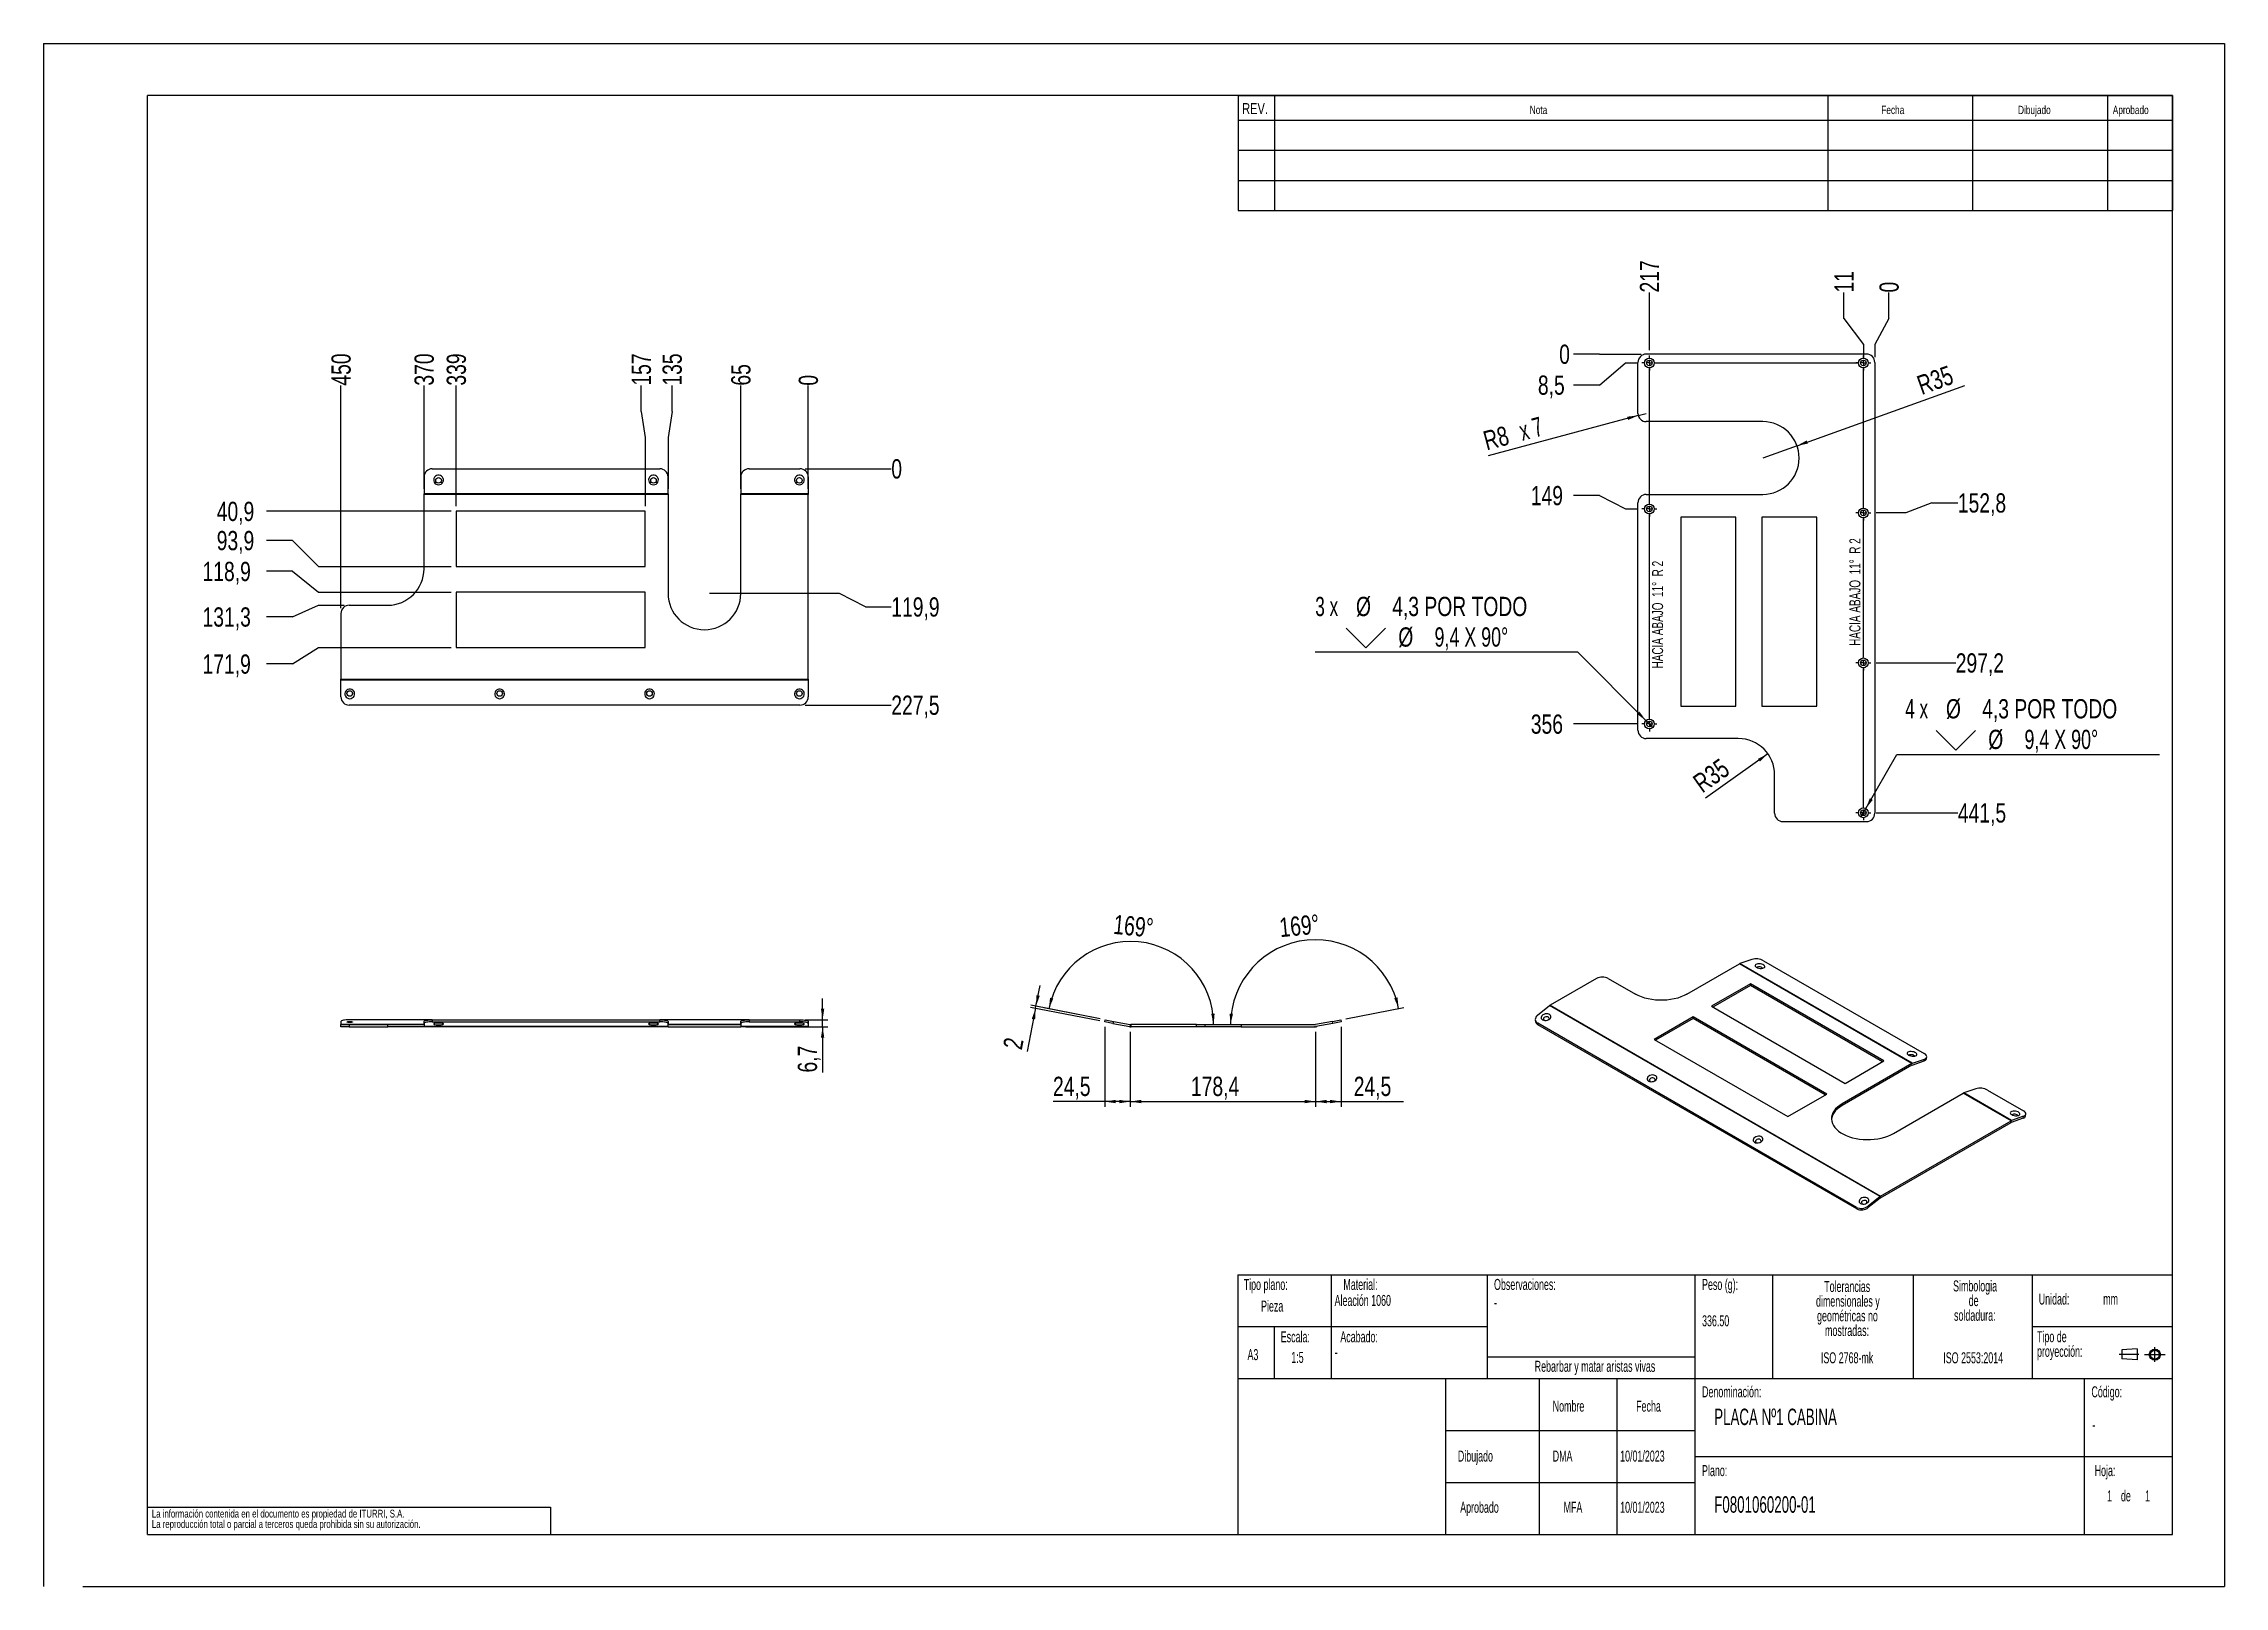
# Model space of a CAD drawing. Extents: x 0 to 1188, y 0 to 733.
# Drawn here: x 0 to 420, y 0 to 297 of the extents above; entities that cross this region are included whole.
import ezdxf

# ---------------------------------------------------------------- set-up
doc = ezdxf.new("R2010")
doc.units = 0
doc.linetypes.add('SLD-CENTRADA-TRAZOS-LARGOS', pattern=[19.05, 15.24, -1.27, 1.27, -1.27])
doc.linetypes.add('SLD-CONTINUA', pattern=[0])
doc.layers.get('0').update_dxf_attribs({"linetype": 'CONTINUOUS'})
doc.layers.add('FORMATO', color=7, linetype='SLD-CONTINUA')
doc.layers.add('SLD-0', color=179, linetype='SLD-CONTINUA')
doc.styles.add('SLDTEXTSTYLE0', font='TXT', dxfattribs={"width": 0.605})
doc.styles.add('SLDTEXTSTYLE1', font='TXT', dxfattribs={"width": 0.75})
doc.styles.add('SLDTEXTSTYLE2', font='TXT', dxfattribs={"width": 0.666667})
doc.styles.add('SLDTEXTSTYLE3', font='TXT', dxfattribs={"width": 0.694444})
doc.styles.add('SLDTEXTSTYLE4', font='TXT', dxfattribs={"width": 0.678571})
doc.dimstyles.new('SLDDIMSTYLE0', dxfattribs={"dimtxt": 3.704167, "dimasz": 2.116667, "dimexe": 0, "dimexo": 0.0625, "dimgap": 0.926042, "dimtad": 0, "dimtih": 1, "dimtoh": 1, "dimdec": 0, "dimlfac": 5, "dimrnd": 1e-09, "dimdsep": 46, "dimtxsty": 'SLDTEXTSTYLE1', "dimblk1": 'NONE', "dimblk2": 'NONE', "dimsah": 1, "dimcen": 0.09, "dimadec": 0, "dimazin": 0, "dimtfac": 1, "dimtdec": 0, "dimtofl": 0, "dimtmove": 0, "dimatfit": 3, "dimldrblk": 'NONE', "dimfxl": 1, "dimtolj": 1, "dimtzin": 12, "dimarcsym": 0})
doc.dimstyles.new('SLDDIMSTYLE1', dxfattribs={"dimtxt": 3.704167, "dimasz": 2.116667, "dimexe": 0, "dimexo": 0.0625, "dimgap": 0.926042, "dimtad": 0, "dimtih": 1, "dimtoh": 1, "dimdec": 1, "dimlfac": 5, "dimrnd": 1e-09, "dimzin": 12, "dimdsep": 46, "dimtxsty": 'SLDTEXTSTYLE1', "dimblk1": 'NONE', "dimblk2": 'NONE', "dimsah": 1, "dimcen": 0.09, "dimadec": 0, "dimazin": 0, "dimtfac": 1, "dimtdec": 1, "dimtofl": 0, "dimtmove": 0, "dimatfit": 3, "dimldrblk": 'NONE', "dimfxl": 1, "dimtolj": 1, "dimtzin": 12, "dimarcsym": 0})
doc.dimstyles.new('SLDDIMSTYLE2', dxfattribs={"dimtxt": 3.704167, "dimasz": 2.116667, "dimexe": 0, "dimexo": 0.0625, "dimgap": 0.926042, "dimtad": 0, "dimtih": 1, "dimtoh": 1, "dimdec": 1, "dimlfac": 5, "dimrnd": 1e-09, "dimzin": 12, "dimdsep": 46, "dimtxsty": 'SLDTEXTSTYLE1', "dimblk1": 'NONE', "dimsah": 1, "dimcen": 0, "dimadec": 0, "dimazin": 0, "dimtfac": 1, "dimtdec": 1, "dimtmove": 0, "dimatfit": 3, "dimldrblk": 'NONE', "dimfxl": 1, "dimtolj": 1, "dimtzin": 12, "dimarcsym": 0})
doc.dimstyles.new('SLDDIMSTYLE3', dxfattribs={"dimtxt": 3.704167, "dimasz": 2.116667, "dimexe": 0, "dimexo": 0.0625, "dimgap": 0.926042, "dimtad": 1, "dimdec": 1, "dimlfac": 5, "dimrnd": 1e-09, "dimzin": 12, "dimdsep": 46, "dimtxsty": 'SLDTEXTSTYLE1', "dimsah": 1, "dimcen": 0, "dimadec": 0, "dimazin": 0, "dimtfac": 1, "dimtdec": 1, "dimtofl": 0, "dimtmove": 0, "dimatfit": 3, "dimfxl": 1, "dimtolj": 1, "dimtzin": 12, "dimarcsym": 0})
doc.dimstyles.new('SLDDIMSTYLE4', dxfattribs={"dimtxt": 3.704167, "dimasz": 2.116667, "dimexe": 0, "dimexo": 0.0625, "dimgap": 0.926042, "dimtad": 1, "dimdec": 1, "dimlfac": 5, "dimrnd": 1e-09, "dimzin": 12, "dimdsep": 46, "dimtxsty": 'SLDTEXTSTYLE1', "dimsah": 1, "dimcen": 0, "dimadec": 0, "dimazin": 0, "dimtfac": 1, "dimtdec": 1, "dimtofl": 0, "dimtmove": 1, "dimatfit": 3, "dimfxl": 1, "dimtolj": 1, "dimtzin": 12, "dimarcsym": 0})
doc.dimstyles.new('SLDDIMSTYLE5', dxfattribs={"dimtxt": 3.704167, "dimasz": 2.116667, "dimexe": 0, "dimexo": 0.0625, "dimgap": 0.926042, "dimtad": 1, "dimdec": 1, "dimlfac": 5, "dimrnd": 1e-09, "dimzin": 12, "dimdsep": 46, "dimtxsty": 'SLDTEXTSTYLE1', "dimsah": 1, "dimcen": 0, "dimadec": 0, "dimazin": 0, "dimtfac": 1, "dimtdec": 1, "dimtofl": 0, "dimtmove": 0, "dimatfit": 3, "dimfxl": 1, "dimtolj": 1, "dimtzin": 12, "dimarcsym": 0})
doc.dimstyles.new('SLDDIMSTYLE6', dxfattribs={"dimtxt": 3.704167, "dimasz": 2.116667, "dimexe": 0, "dimexo": 0.0625, "dimgap": 0.926042, "dimtad": 1, "dimdec": 1, "dimlfac": 5, "dimrnd": 1e-09, "dimzin": 12, "dimdsep": 46, "dimtxsty": 'SLDTEXTSTYLE1', "dimsah": 1, "dimcen": 0.09, "dimadec": 0, "dimazin": 0, "dimtfac": 1, "dimtdec": 1, "dimtmove": 0, "dimatfit": 0, "dimfxl": 1, "dimtolj": 1, "dimtzin": 12, "dimarcsym": 0})
doc.dimstyles.new('SLDDIMSTYLE7', dxfattribs={"dimtxt": 3.704167, "dimasz": 2.116667, "dimexe": 0, "dimexo": 0.0625, "dimgap": 0.926042, "dimtad": 1, "dimdec": 1, "dimlfac": 5, "dimrnd": 1e-09, "dimzin": 12, "dimdsep": 46, "dimtxsty": 'SLDTEXTSTYLE1', "dimsah": 1, "dimcen": 0.09, "dimadec": 0, "dimazin": 0, "dimtfac": 1, "dimtdec": 1, "dimtofl": 0, "dimtmove": 0, "dimatfit": 3, "dimfxl": 1, "dimtolj": 1, "dimtzin": 12, "dimarcsym": 0})
doc.dimstyles.new('SLDDIMSTYLE8', dxfattribs={"dimtxt": 3.704167, "dimasz": 2.116667, "dimexe": 0, "dimexo": 0.0625, "dimgap": 0.926042, "dimtad": 1, "dimdec": 4, "dimlfac": 5, "dimzin": 12, "dimdsep": 46, "dimtxsty": 'SLDTEXTSTYLE1', "dimsah": 1, "dimcen": 0.09, "dimadec": 0, "dimazin": 0, "dimtfac": 1, "dimtofl": 0, "dimtmove": 0, "dimatfit": 3, "dimfxl": 1, "dimtolj": 1, "dimtzin": 12, "dimarcsym": 0})

msp = doc.modelspace()

# ---------------------------------------------------------------- texts
at = {"color": 7, "linetype": 'Continuous', "char_height": 2.11666667, "attachment_point": 2, "rotation": 90, "style": 'SLDTEXTSTYLE4'}
for insert in [(347.78315, 191.415734), (309.778546, 187.069685)]:
    msp.add_mtext('HACIA ABAJO  11°  R 2', dxfattribs=dict(at, insert=insert))
at = {"layer": 'FORMATO', "attachment_point": 1, "style": 'SLDTEXTSTYLE1'}
for s, insert, char_height in [('REV.', (230.835696, 285.55214), 2.1166667), ('Nota', (286.224384, 285.025819), 1.5875), ('Fecha', (353.926406, 285.025819), 1.5875), ('Dibujado', (380.260847, 285.025819), 1.5875), ('Aprobado', (398.510071, 285.025819), 1.5875)]:
    msp.add_mtext(s, dxfattribs=dict(at, insert=insert, char_height=char_height))
at = {"layer": 'SLD-0', "style": 'SLDTEXTSTYLE0'}
for s, insert, char_height, attachment_point in [('Tipo plano:', (231.129291, 59.180865), 2.11666667, 1), ('Tipo plano:', (231.129291, 59.180865), 2.11666667, 1), ('Material:', (250.329669, 59.180865), 2.1166667, 1), ('Material:', (250.329669, 59.180865), 2.1166667, 1), ('Observaciones:', (279.338615, 59.180865), 2.11666667, 1), ('Observaciones:', (279.338615, 59.180865), 2.11666667, 1), ('Peso (g):', (319.403059, 59.180865), 2.1166667, 1), ('Peso (g):', (319.403059, 59.180865), 2.1166667, 1), ('Pieza', (234.472595, 55.019196), 2.1166667, 1), ('Pieza', (234.472595, 55.019196), 2.1166667, 1), ('Aleación 1060', (248.634829, 56.105759), 2.11666667, 1), ('Aleación 1060', (248.634829, 56.105759), 2.11666667, 1), ('Unidad:', (384.246149, 56.370628), 2.1166667, 1), ('Unidad:', (384.246149, 56.370628), 2.1166667, 1), ('mm', (396.662178, 56.370628), 2.1166667, 1), ('mm', (396.662178, 56.370628), 2.1166667, 1), ('-', (279.338615, 55.718116), 2.116667, 1), ('-', (279.338615, 55.718116), 2.116667, 1), ('336.50', (319.403059, 52.181309), 2.1166667, 1), ('336.50', (319.403059, 52.181309), 2.1166667, 1), ('Escala:', (238.263105, 49.101468), 2.1166667, 1), ('Escala:', (238.263105, 49.101468), 2.1166667, 1), ('Acabado:', (249.738277, 49.101468), 2.1166667, 1), ('Acabado:', (249.738277, 49.101468), 2.1166667, 1), ('A3', (231.859349, 45.674368), 2.1166667, 1), ('A3', (231.859349, 45.674368), 2.1166667, 1), ('1:5', (240.290232, 45.134745), 2.1166667, 1), ('1:5', (240.290232, 45.134745), 2.1166667, 1), ('-', (248.634829, 46.175725), 2.116667, 1), ('-', (248.634829, 46.175725), 2.116667, 1), ('Rebarbar y matar aristas vivas', (298.78549, 43.42373), 2.11666667, 2), ('Rebarbar y matar aristas vivas', (298.78549, 43.42373), 2.11666667, 2), ('ISO 2768-mk', (347.336606, 45.060017), 2.11666667, 2), ('ISO 2768-mk', (347.336606, 45.060017), 2.11666667, 2), ('ISO 2553:2014', (371.625387, 45.060017), 2.11666667, 2), ('ISO 2553:2014', (371.625387, 45.060017), 2.11666667, 2), ('Denominación:', (319.403059, 38.514311), 2.11666667, 1), ('Denominación:', (319.403059, 38.514311), 2.11666667, 1), ('Código:', (394.397939, 38.514311), 2.1166667, 1), ('Código:', (394.397939, 38.514311), 2.1166667, 1), ('Nombre', (290.637746, 35.754834), 2.1166667, 1), ('Nombre', (290.637746, 35.754834), 2.1166667, 1), ('Fecha', (306.708331, 35.754834), 2.1166667, 1), ('Fecha', (306.708331, 35.754834), 2.1166667, 1), ('PLACA Nº1 CABINA', (321.73897, 34.217332), 3.175, 1), ('PLACA Nº1 CABINA', (321.73897, 34.217332), 3.175, 1), ('-', (394.586386, 32.193169), 2.116667, 1), ('-', (394.586386, 32.193169), 2.116667, 1), ('Dibujado', (272.373186, 26.140309), 2.1166667, 1), ('Dibujado', (272.373186, 26.140309), 2.1166667, 1), ('DMA', (290.637746, 26.140309), 2.1166667, 1), ('10/01/2023', (303.628654, 26.140309), 2.1166667, 1), ('Plano:', (319.403059, 23.338267), 2.1166667, 1), ('Plano:', (319.403059, 23.338267), 2.1166667, 1), ('Hoja:', (395.013918, 23.338267), 2.1166667, 1), ('Hoja:', (395.013918, 23.338267), 2.1166667, 1), ('F0801060200-01', (321.73897, 17.346761), 3.175, 1), ('F0801060200-01', (321.73897, 17.346761), 3.175, 1), ('1', (397.412714, 18.474904), 2.116667, 1), ('1', (397.412714, 18.474904), 2.116667, 1), ('1', (397.412714, 18.474904), 2.116667, 1), ('1', (397.412714, 18.474904), 2.116667, 1), ('de', (400.077502, 18.474904), 2.1166667, 1), ('de', (400.077502, 18.474904), 2.1166667, 1), ('de', (400.077502, 18.474904), 2.1166667, 1), ('de', (400.077502, 18.474904), 2.1166667, 1), ('1', (404.7308, 18.474904), 2.116667, 1), ('1', (404.7308, 18.474904), 2.116667, 1), ('1', (404.7308, 18.474904), 2.116667, 1), ('1', (404.7308, 18.474904), 2.116667, 1), ('Aprobado', (272.824542, 16.282359), 2.1166667, 1), ('Aprobado', (272.824542, 16.282359), 2.1166667, 1), ('MFA', (292.735058, 16.282359), 2.1166667, 1), ('10/01/2023', (303.628654, 16.282359), 2.1166667, 1)]:
    msp.add_mtext(s, dxfattribs=dict(at, insert=insert, char_height=char_height, attachment_point=attachment_point))

# ---------------------------------------------------------------- blocks, each defined once
blk = doc.blocks.new('BLOQUE3')
at = {"color": 7, "linetype": 'SLD-CENTRADA-TRAZOS-LARGOS'}
for p, q in [((397.92, 130.06), (394.8, 130.06)), ((398.88, 130.02), (402.16, 130.02)), ((400.52, 128.85), (400.52, 131.19))]:
    blk.add_line(p, q, dxfattribs=at)
at = {"color": 7, "linetype": 'SLD-CONTINUA'}
for p, q in [((397.68, 130.95), (395.23, 130.77)), ((395.23, 130.77), (395.23, 129.34)), ((397.68, 130.95), (397.68, 129.16)), ((397.68, 129.16), (395.23, 129.34))]:
    blk.add_line(p, q, dxfattribs=at)
for radius in [0.892, 0.713]:
    blk.add_circle((400.52, 130.02), radius, dxfattribs=at)
blk = doc.blocks.new('SW_NOTE_0')
at = {"layer": 'SLD-0', "color": 0, "attachment_point": 2, "style": 'SLDTEXTSTYLE0'}
for s, insert, char_height in [('dimensionales y', (7.54, -0.09), 2.1167), ('Tolerancias', (7.41, 2.73), 2.1167), ('geométricas no', (7.46, -2.92), 2.1167), ('mostradas:', (7.38, -5.74), 2.117)]:
    blk.add_mtext(s, dxfattribs=dict(at, insert=insert, char_height=char_height))
blk = doc.blocks.new('SW_NOTE_0_1')
at = {"layer": 'SLD-0', "color": 0, "attachment_point": 1, "style": 'SLDTEXTSTYLE0'}
for s, insert, char_height in [('Tipo de', (0, 2.73), 2.117), ('proyección:', (0, -0.09), 2.1167)]:
    blk.add_mtext(s, dxfattribs=dict(at, insert=insert, char_height=char_height))
blk = doc.blocks.new('SW_NOTE_0_2')
at = {"layer": 'SLD-0', "color": 0, "char_height": 2.117, "attachment_point": 2, "style": 'SLDTEXTSTYLE0'}
for s, insert in [('Simbologia', (7.11, 2.73)), ('de', (6.84, -0.09)), ('soldadura:', (7.06, -2.92))]:
    blk.add_mtext(s, dxfattribs=dict(at, insert=insert))
blk = doc.blocks.new('SW_NOTE_0_3')
at = {"layer": 'SLD-0', "color": 0, "char_height": 1.5, "attachment_point": 1, "style": 'SLDTEXTSTYLE1'}
for s, insert in [('La información contenida en el documento es propiedad de ITURRI, S.A.', (0, 1.93)), ('La reproducción total o parcial a terceros queda prohibida sin su autorización.', (0, -0.07))]:
    blk.add_mtext(s, dxfattribs=dict(at, insert=insert))
blk = doc.blocks.new('SW_NOTE_0_4')
at = {"layer": 'SLD-0', "color": 0, "attachment_point": 2, "style": 'SLDTEXTSTYLE0'}
for s, insert, char_height in [('dimensionales y', (7.54, -0.09), 2.1167), ('Tolerancias', (7.41, 2.73), 2.1167), ('geométricas no', (7.46, -2.92), 2.1167), ('mostradas:', (7.38, -5.74), 2.117)]:
    blk.add_mtext(s, dxfattribs=dict(at, insert=insert, char_height=char_height))
blk = doc.blocks.new('SW_NOTE_0_5')
at = {"layer": 'SLD-0', "color": 0, "attachment_point": 1, "style": 'SLDTEXTSTYLE0'}
for s, insert, char_height in [('Tipo de', (0, 2.73), 2.117), ('proyección:', (0, -0.09), 2.1167)]:
    blk.add_mtext(s, dxfattribs=dict(at, insert=insert, char_height=char_height))
blk = doc.blocks.new('SW_NOTE_0_6')
at = {"layer": 'SLD-0', "color": 0, "char_height": 2.117, "attachment_point": 2, "style": 'SLDTEXTSTYLE0'}
for s, insert in [('Simbologia', (7.11, 2.73)), ('de', (6.84, -0.09)), ('soldadura:', (7.06, -2.92))]:
    blk.add_mtext(s, dxfattribs=dict(at, insert=insert))
blk = doc.blocks.new('SW_NOTE_0_7')
at = {"layer": 'SLD-0', "color": 0, "char_height": 1.5, "attachment_point": 1, "style": 'SLDTEXTSTYLE1'}
for s, insert in [('La información contenida en el documento es propiedad de ITURRI, S.A.', (0, 1.93)), ('La reproducción total o parcial a terceros queda prohibida sin su autorización.', (0, -0.07))]:
    blk.add_mtext(s, dxfattribs=dict(at, insert=insert))
blk = doc.blocks.new('_D')
at = {"layer": 'FORMATO', "transparency": 16777216}
blk.add_line((147.26, 211.32), (147.26, 231.16), dxfattribs=at)
at = {"layer": 'FORMATO', "transparency": 16777216, "insert": (145.43, 231.16), "char_height": 3.7, "attachment_point": 1, "rotation": 90, "style": 'SLDTEXTSTYLE1'}
blk.add_mtext('0', dxfattribs=at)
blk = doc.blocks.new('_NONE')
blk = doc.blocks.new('_D_1')
at = {"layer": 'FORMATO', "color": 7, "transparency": 16777216}
blk.add_line((134.26, 211.32), (134.26, 231.16), dxfattribs=at)
at = {"layer": 'FORMATO', "color": 7, "transparency": 16777216, "insert": (132.43, 231.16), "char_height": 3.704, "attachment_point": 1, "rotation": 90, "style": 'SLDTEXTSTYLE1'}
blk.add_mtext('65', dxfattribs=at)
blk = doc.blocks.new('_D_2')
at = {"layer": 'FORMATO', "color": 7, "transparency": 16777216}
for p, q in [((121.03, 226.16), (121.03, 231.16)), ((121.03, 226.16), (120.26, 221.16)), ((120.26, 221.16), (120.26, 211.32))]:
    blk.add_line(p, q, dxfattribs=at)
at = {"layer": 'FORMATO', "color": 7, "transparency": 16777216, "insert": (119.2, 231.16), "char_height": 3.704, "attachment_point": 1, "rotation": 90, "style": 'SLDTEXTSTYLE1'}
blk.add_mtext('135', dxfattribs=at)
blk = doc.blocks.new('_D_3')
at = {"layer": 'FORMATO', "color": 7, "transparency": 16777216}
for p, q in [((115.09, 226.16), (115.09, 231.16)), ((115.09, 226.16), (115.86, 221.16)), ((115.86, 221.16), (115.86, 207.97))]:
    blk.add_line(p, q, dxfattribs=at)
at = {"layer": 'FORMATO', "color": 7, "transparency": 16777216, "insert": (113.26, 231.16), "char_height": 3.704, "attachment_point": 1, "rotation": 90, "style": 'SLDTEXTSTYLE1'}
blk.add_mtext('157', dxfattribs=at)
blk = doc.blocks.new('_D_4')
at = {"layer": 'FORMATO', "color": 7, "transparency": 16777216}
blk.add_line((79.46, 207.97), (79.46, 231.16), dxfattribs=at)
at = {"layer": 'FORMATO', "color": 7, "transparency": 16777216, "insert": (77.63, 231.16), "char_height": 3.704, "attachment_point": 1, "rotation": 90, "style": 'SLDTEXTSTYLE1'}
blk.add_mtext('339', dxfattribs=at)
blk = doc.blocks.new('_D_5')
at = {"layer": 'FORMATO', "color": 7, "transparency": 16777216}
blk.add_line((73.26, 211.32), (73.26, 231.16), dxfattribs=at)
at = {"layer": 'FORMATO', "color": 7, "transparency": 16777216, "insert": (71.43, 231.16), "char_height": 3.704, "attachment_point": 1, "rotation": 90, "style": 'SLDTEXTSTYLE1'}
blk.add_mtext('370', dxfattribs=at)
blk = doc.blocks.new('_D_6')
at = {"layer": 'FORMATO', "color": 7, "transparency": 16777216}
blk.add_line((57.26, 188.29), (57.26, 231.16), dxfattribs=at)
at = {"layer": 'FORMATO', "color": 7, "transparency": 16777216, "insert": (55.43, 231.16), "char_height": 3.704, "attachment_point": 1, "rotation": 90, "style": 'SLDTEXTSTYLE1'}
blk.add_mtext('450', dxfattribs=at)
blk = doc.blocks.new('_D_7')
at = {"layer": 'FORMATO', "transparency": 16777216}
blk.add_line((146.66, 215.16), (163.26, 215.16), dxfattribs=at)
at = {"layer": 'FORMATO', "transparency": 16777216, "insert": (163.26, 216.99), "char_height": 3.7, "attachment_point": 1, "style": 'SLDTEXTSTYLE1'}
blk.add_mtext('0', dxfattribs=at)
blk = doc.blocks.new('_D_8')
at = {"layer": 'FORMATO', "color": 7, "transparency": 16777216}
blk.add_line((78.46, 206.97), (42.92, 206.97), dxfattribs=at)
at = {"layer": 'FORMATO', "color": 7, "transparency": 16777216, "insert": (33.34, 208.8), "char_height": 3.704, "attachment_point": 1, "style": 'SLDTEXTSTYLE1'}
blk.add_mtext('40,9', dxfattribs=at)
blk = doc.blocks.new('_D_9')
at = {"layer": 'FORMATO', "color": 7, "transparency": 16777216}
for p, q in [((47.92, 201.35), (42.92, 201.35)), ((47.92, 201.35), (52.92, 196.37)), ((52.92, 196.37), (78.46, 196.37))]:
    blk.add_line(p, q, dxfattribs=at)
at = {"layer": 'FORMATO', "color": 7, "transparency": 16777216, "insert": (33.34, 203.18), "char_height": 3.704, "attachment_point": 1, "style": 'SLDTEXTSTYLE1'}
blk.add_mtext('93,9', dxfattribs=at)
blk = doc.blocks.new('_D_10')
at = {"layer": 'FORMATO', "color": 7, "transparency": 16777216}
for p, q in [((47.92, 195.41), (42.92, 195.41)), ((47.92, 195.41), (52.92, 191.37)), ((52.92, 191.37), (78.46, 191.37))]:
    blk.add_line(p, q, dxfattribs=at)
at = {"layer": 'FORMATO', "color": 7, "transparency": 16777216, "insert": (30.61, 197.24), "char_height": 3.704, "attachment_point": 1, "style": 'SLDTEXTSTYLE1'}
blk.add_mtext('118,9', dxfattribs=at)
blk = doc.blocks.new('_D_11')
at = {"layer": 'FORMATO', "color": 7, "transparency": 16777216}
for p, q in [((153.26, 191.17), (128.26, 191.17)), ((158.26, 188.57), (153.26, 191.17)), ((158.26, 188.57), (163.26, 188.57))]:
    blk.add_line(p, q, dxfattribs=at)
at = {"layer": 'FORMATO', "color": 7, "transparency": 16777216, "insert": (163.26, 190.4), "char_height": 3.704, "attachment_point": 1, "style": 'SLDTEXTSTYLE1'}
blk.add_mtext('119,9', dxfattribs=at)
blk = doc.blocks.new('_D_12')
at = {"layer": 'FORMATO', "color": 7, "transparency": 16777216}
for p, q in [((47.92, 186.64), (42.92, 186.64)), ((47.92, 186.64), (52.92, 188.89)), ((52.92, 188.89), (57.86, 188.89))]:
    blk.add_line(p, q, dxfattribs=at)
at = {"layer": 'FORMATO', "color": 7, "transparency": 16777216, "insert": (30.61, 188.47), "char_height": 3.704, "attachment_point": 1, "style": 'SLDTEXTSTYLE1'}
blk.add_mtext('131,3', dxfattribs=at)
blk = doc.blocks.new('_D_13')
at = {"layer": 'FORMATO', "color": 7, "transparency": 16777216}
for p, q in [((47.92, 177.57), (52.92, 180.77)), ((52.92, 180.77), (78.46, 180.77)), ((47.92, 177.57), (42.92, 177.57))]:
    blk.add_line(p, q, dxfattribs=at)
at = {"layer": 'FORMATO', "color": 7, "transparency": 16777216, "insert": (30.61, 179.41), "char_height": 3.704, "attachment_point": 1, "style": 'SLDTEXTSTYLE1'}
blk.add_mtext('171,9', dxfattribs=at)
blk = doc.blocks.new('_D_14')
at = {"layer": 'FORMATO', "color": 7, "transparency": 16777216}
blk.add_line((146.66, 169.66), (163.26, 169.66), dxfattribs=at)
at = {"layer": 'FORMATO', "color": 7, "transparency": 16777216, "insert": (163.26, 171.49), "char_height": 3.704, "attachment_point": 1, "style": 'SLDTEXTSTYLE1'}
blk.add_mtext('227,5', dxfattribs=at)
blk = doc.blocks.new('_D_15')
at = {"layer": 'FORMATO', "transparency": 16777216}
for p, q in [((355.4, 244.09), (355.4, 249.09)), ((355.4, 244.09), (352.67, 239.09)), ((352.67, 239.09), (352.67, 236.62))]:
    blk.add_line(p, q, dxfattribs=at)
at = {"layer": 'FORMATO', "transparency": 16777216, "insert": (353.57, 249.09), "char_height": 3.7, "attachment_point": 1, "rotation": 90, "style": 'SLDTEXTSTYLE1'}
blk.add_mtext('0', dxfattribs=at)
blk = doc.blocks.new('_D_16')
at = {"layer": 'FORMATO', "color": 7, "transparency": 16777216}
for p, q in [((346.73, 244.09), (346.73, 249.09)), ((346.73, 244.09), (350.47, 239.09)), ((350.47, 239.09), (350.47, 236.52))]:
    blk.add_line(p, q, dxfattribs=at)
at = {"layer": 'FORMATO', "color": 7, "transparency": 16777216, "insert": (344.89, 249.09), "char_height": 3.704, "attachment_point": 1, "rotation": 90, "style": 'SLDTEXTSTYLE1'}
blk.add_mtext('11', dxfattribs=at)
blk = doc.blocks.new('_D_17')
at = {"layer": 'FORMATO', "color": 7, "transparency": 16777216}
blk.add_line((309.26, 237.96), (309.26, 249.09), dxfattribs=at)
at = {"layer": 'FORMATO', "color": 7, "transparency": 16777216, "insert": (307.43, 249.09), "char_height": 3.704, "attachment_point": 1, "rotation": 90, "style": 'SLDTEXTSTYLE1'}
blk.add_mtext('217', dxfattribs=at)
blk = doc.blocks.new('_D_18')
at = {"layer": 'FORMATO', "transparency": 16777216}
for p, q in [((299.63, 237.22), (294.63, 237.22)), ((299.63, 237.22), (304.63, 237.22)), ((304.63, 237.22), (307.66, 237.22))]:
    blk.add_line(p, q, dxfattribs=at)
at = {"layer": 'FORMATO', "transparency": 16777216, "insert": (291.89, 239.05), "char_height": 3.7, "attachment_point": 1, "style": 'SLDTEXTSTYLE1'}
blk.add_mtext('0', dxfattribs=at)
blk = doc.blocks.new('_D_19')
at = {"layer": 'FORMATO', "color": 7, "transparency": 16777216}
for p, q in [((299.63, 231.28), (304.63, 235.52)), ((304.63, 235.52), (306.82, 235.52)), ((299.63, 231.28), (294.63, 231.28))]:
    blk.add_line(p, q, dxfattribs=at)
at = {"layer": 'FORMATO', "color": 7, "transparency": 16777216, "insert": (287.79, 233.11), "char_height": 3.704, "attachment_point": 1, "style": 'SLDTEXTSTYLE1'}
blk.add_mtext('8,5', dxfattribs=at)
blk = doc.blocks.new('_D_20')
at = {"layer": 'FORMATO', "color": 7, "transparency": 16777216}
for p, q in [((299.63, 210.01), (294.63, 210.01)), ((299.63, 210.01), (304.63, 207.42)), ((304.63, 207.42), (306.82, 207.42))]:
    blk.add_line(p, q, dxfattribs=at)
at = {"layer": 'FORMATO', "color": 7, "transparency": 16777216, "insert": (286.42, 211.84), "char_height": 3.704, "attachment_point": 1, "style": 'SLDTEXTSTYLE1'}
blk.add_mtext('149', dxfattribs=at)
blk = doc.blocks.new('_D_21')
at = {"layer": 'FORMATO', "color": 7, "transparency": 16777216}
for p, q in [((358.67, 206.66), (352.91, 206.66)), ((363.67, 208.6), (358.67, 206.66)), ((363.67, 208.6), (368.67, 208.6))]:
    blk.add_line(p, q, dxfattribs=at)
at = {"layer": 'FORMATO', "color": 7, "transparency": 16777216, "insert": (368.67, 210.43), "char_height": 3.704, "attachment_point": 1, "style": 'SLDTEXTSTYLE1'}
blk.add_mtext('152,8', dxfattribs=at)
blk = doc.blocks.new('_D_22')
at = {"layer": 'FORMATO', "color": 7, "transparency": 16777216}
blk.add_line((352.91, 177.79), (368.26, 177.79), dxfattribs=at)
at = {"layer": 'FORMATO', "color": 7, "transparency": 16777216, "insert": (368.26, 179.62), "char_height": 3.704, "attachment_point": 1, "style": 'SLDTEXTSTYLE1'}
blk.add_mtext('297,2', dxfattribs=at)
blk = doc.blocks.new('_D_23')
at = {"layer": 'FORMATO', "color": 7, "transparency": 16777216}
blk.add_line((306.82, 166.02), (294.63, 166.02), dxfattribs=at)
at = {"layer": 'FORMATO', "color": 7, "transparency": 16777216, "insert": (286.42, 167.85), "char_height": 3.704, "attachment_point": 1, "style": 'SLDTEXTSTYLE1'}
blk.add_mtext('356', dxfattribs=at)
blk = doc.blocks.new('_D_24')
at = {"layer": 'FORMATO', "color": 7, "transparency": 16777216}
blk.add_line((352.91, 148.92), (368.67, 148.92), dxfattribs=at)
at = {"layer": 'FORMATO', "color": 7, "transparency": 16777216, "insert": (368.67, 150.75), "char_height": 3.704, "attachment_point": 1, "style": 'SLDTEXTSTYLE1'}
blk.add_mtext('441,5', dxfattribs=at)
blk = doc.blocks.new('SW_SYMBOL_HOLE_SINK')
at = {"layer": 'FORMATO', "color": 0}
for p, q in [((0, 875), (800, 75)), ((800, 75), (1600, 875))]:
    blk.add_line(p, q, dxfattribs=at)
blk = doc.blocks.new('_D_25')
at = {"layer": 'FORMATO', "transparency": 16777216}
for p, q in [((295.45, 179.84), (244.91, 179.84)), ((308.6, 166.69), (295.45, 179.84)), ((309.93, 165.36), (308.6, 166.69))]:
    blk.add_line(p, q, dxfattribs=at)
blk.add_solid([(308.6, 166.69), (307.33, 168.41), (306.87, 167.95)], dxfattribs=at)
at = {"layer": 'FORMATO', "transparency": 16777216, "xscale": 0.004731494140625, "yscale": 0.004731494140625, "zscale": 0.004731494140625}
blk.add_blockref('SW_SYMBOL_HOLE_SINK', (250.89, 180.35), dxfattribs=at)
at = {"layer": 'FORMATO', "transparency": 16777216, "attachment_point": 1}
for s, insert, char_height, style in [('3 x', (244.91, 190.5), 3.704, 'SLDTEXTSTYLE2'), ('%%c', (252.75, 190.5), 3.704, 'SLDTEXTSTYLE1'), ('4,3 POR TODO', (259.73, 190.5), 3.7042, 'SLDTEXTSTYLE1'), ('%%c', (260.9, 184.62), 3.704, 'SLDTEXTSTYLE1'), ('9,4 X 90°', (267.88, 184.62), 3.704, 'SLDTEXTSTYLE3')]:
    blk.add_mtext(s, dxfattribs=dict(at, insert=insert, char_height=char_height, style=style))
blk = doc.blocks.new('_D_26')
at = {"layer": 'FORMATO', "transparency": 16777216}
for p, q in [((350.94, 149.74), (356.94, 160.14)), ((356.94, 160.14), (407.48, 160.14)), ((350, 148.11), (350.94, 149.74))]:
    blk.add_line(p, q, dxfattribs=at)
blk.add_solid([(350.94, 149.74), (352.28, 151.41), (351.72, 151.73)], dxfattribs=at)
at = {"layer": 'FORMATO', "transparency": 16777216, "xscale": 0.004731494140625, "yscale": 0.004731494140625, "zscale": 0.004731494140625}
blk.add_blockref('SW_SYMBOL_HOLE_SINK', (364.52, 160.65), dxfattribs=at)
at = {"layer": 'FORMATO', "transparency": 16777216, "attachment_point": 1}
for s, insert, char_height, style in [('4 x', (358.53, 170.8), 3.704, 'SLDTEXTSTYLE2'), ('%%c', (366.37, 170.8), 3.704, 'SLDTEXTSTYLE1'), ('4,3 POR TODO', (373.35, 170.8), 3.7042, 'SLDTEXTSTYLE1'), ('%%c', (374.52, 164.91), 3.704, 'SLDTEXTSTYLE1'), ('9,4 X 90°', (381.5, 164.91), 3.704, 'SLDTEXTSTYLE3')]:
    blk.add_mtext(s, dxfattribs=dict(at, insert=insert, char_height=char_height, style=style))
blk = doc.blocks.new('_D_27')
at = {"layer": 'FORMATO', "color": 7, "transparency": 16777216}
for q in [(278.19, 217.66), (308.66, 225.82)]:
    blk.add_line((307.12, 225.41), q, dxfattribs=at)
blk.add_solid([(307.12, 225.41), (304.99, 225.18), (305.16, 224.55)], dxfattribs=at)
at = {"layer": 'FORMATO', "color": 7, "transparency": 16777216, "char_height": 3.704, "attachment_point": 1, "rotation": 15}
for s, insert, style in [('R8', (276.96, 222.25), 'SLDTEXTSTYLE1'), ('x 7', (283.84, 224.09), 'SLDTEXTSTYLE2')]:
    blk.add_mtext(s, dxfattribs=dict(at, insert=insert, style=style))
blk = doc.blocks.new('_D_28')
at = {"layer": 'FORMATO', "color": 7, "transparency": 16777216}
blk.add_line((332.09, 160.28), (320.08, 151.74), dxfattribs=at)
blk.add_solid([(332.09, 160.28), (330.18, 159.32), (330.55, 158.79)], dxfattribs=at)
at = {"layer": 'FORMATO', "color": 7, "transparency": 16777216, "insert": (317.31, 155.63), "char_height": 3.704, "attachment_point": 1, "rotation": 35.4011, "style": 'SLDTEXTSTYLE1'}
blk.add_mtext('R35', dxfattribs=at)
blk = doc.blocks.new('_D_29')
at = {"layer": 'FORMATO', "color": 7, "transparency": 16777216}
for q in [(370.04, 231.21), (331.1, 217.22)]:
    blk.add_line((337.69, 219.59), q, dxfattribs=at)
blk.add_solid([(337.69, 219.59), (339.79, 220), (339.57, 220.61)], dxfattribs=at)
at = {"layer": 'FORMATO', "color": 7, "transparency": 16777216, "insert": (360.45, 232.83), "char_height": 3.704, "attachment_point": 1, "rotation": 19.7557, "style": 'SLDTEXTSTYLE1'}
blk.add_mtext('R35', dxfattribs=at)
blk = doc.blocks.new('SW_CENTERMARKSYMBOL_0')
at = {"layer": 'FORMATO', "color": 0}
for p, q in [((-1, 0), (-1.44, 0)), ((0, 0), (-0.5, 0)), ((0, 1), (0, 1.44)), ((0, 0), (0, 0.5)), ((0, 0), (0, -0.5)), ((0, 0), (0.5, 0)), ((1, 0), (1.44, 0)), ((0, -1), (0, -1.44))]:
    blk.add_line(p, q, dxfattribs=at)
blk = doc.blocks.new('SW_CENTERMARKSYMBOL_1')
at = {"layer": 'FORMATO', "color": 0}
for p, q in [((-1, 0), (-1.44, 0)), ((0, 0), (-0.5, 0)), ((0, 1), (0, 1.44)), ((0, 0), (0, 0.5)), ((0, 0), (0, -0.5)), ((0, 0), (0.5, 0)), ((1, 0), (1.44, 0)), ((0, -1), (0, -1.44))]:
    blk.add_line(p, q, dxfattribs=at)
blk = doc.blocks.new('SW_CENTERMARKSYMBOL_2')
at = {"layer": 'FORMATO', "color": 0}
for p, q in [((-1, 0), (-1.44, 0)), ((0, 0), (-0.5, 0)), ((0, 1), (0, 1.44)), ((0, 0), (0, 0.5)), ((0, 0), (0, -0.5)), ((0, 0), (0.5, 0)), ((1, 0), (1.44, 0)), ((0, -1), (0, -1.44))]:
    blk.add_line(p, q, dxfattribs=at)
blk = doc.blocks.new('SW_CENTERMARKSYMBOL_3')
at = {"layer": 'FORMATO', "color": 0}
for p, q in [((-1, 0), (-1.44, 0)), ((0, 0), (-0.5, 0)), ((0, 1), (0, 1.44)), ((0, 0), (0, 0.5)), ((0, 0), (0, -0.5)), ((0, 0), (0.5, 0)), ((1, 0), (1.44, 0)), ((0, -1), (0, -1.44))]:
    blk.add_line(p, q, dxfattribs=at)
blk = doc.blocks.new('SW_CENTERMARKSYMBOL_4')
at = {"layer": 'FORMATO', "color": 0}
for p, q in [((-1, 0), (-1.44, 0)), ((0, 0), (-0.5, 0)), ((0, 1), (0, 1.44)), ((0, 0), (0, 0.5)), ((0, 0), (0, -0.5)), ((0, 0), (0.5, 0)), ((1, 0), (1.44, 0)), ((0, -1), (0, -1.44))]:
    blk.add_line(p, q, dxfattribs=at)
blk = doc.blocks.new('SW_CENTERMARKSYMBOL_5')
at = {"layer": 'FORMATO', "color": 0}
for p, q in [((-1, 0), (-1.44, 0)), ((0, 0), (-0.5, 0)), ((0, 1), (0, 1.44)), ((0, 0), (0, 0.5)), ((0, 0), (0, -0.5)), ((0, 0), (0.5, 0)), ((1, 0), (1.44, 0)), ((0, -1), (0, -1.44))]:
    blk.add_line(p, q, dxfattribs=at)
blk = doc.blocks.new('SW_CENTERMARKSYMBOL_6')
at = {"layer": 'FORMATO', "color": 0}
for p, q in [((-1, 0), (-1.44, 0)), ((0, 0), (-0.5, 0)), ((0, 1), (0, 1.44)), ((0, 0), (0, 0.5)), ((0, 0), (0, -0.5)), ((0, 0), (0.5, 0)), ((1, 0), (1.44, 0)), ((0, -1), (0, -1.44))]:
    blk.add_line(p, q, dxfattribs=at)
blk = doc.blocks.new('SW_CENTERMARKSYMBOL_7')
at = {"layer": 'FORMATO', "color": 0}
for p, q in [((-42.21, 0), (-42.25, 0)), ((-41.21, 0), (-41.71, 0)), ((-41.21, 1), (-41.21, 1.04)), ((-41.21, 0), (-41.21, 0.5)), ((-41.21, 0), (-41.21, -0.5)), ((-41.21, 0), (-40.71, 0)), ((-40.21, 0), (-1, 0)), ((0, 0), (-0.5, 0)), ((0, 1), (0, 1.44)), ((0, 0), (0, 0.5)), ((0, 0), (0, -0.5)), ((0, 0), (0.5, 0)), ((1, 0), (1.44, 0)), ((-41.21, -27.1), (-41.21, -1)), ((0, -27.87), (0, -1)), ((-42.21, -28.1), (-42.25, -28.1)), ((-41.21, -28.1), (-41.71, -28.1)), ((-41.21, -28.1), (-41.21, -27.6)), ((-41.21, -28.1), (-41.21, -28.6)), ((-41.21, -28.1), (-40.71, -28.1)), ((-41.21, -68.5), (-41.21, -29.1)), ((-40.21, -28.1), (-40.17, -28.1)), ((-1, -28.87), (-1.44, -28.87)), ((0, -28.87), (-0.5, -28.87)), ((0, -28.87), (0, -28.37)), ((0, -28.87), (0, -29.37)), ((0, -28.87), (0.5, -28.87)), ((1, -28.87), (1.44, -28.87)), ((0, -56.73), (0, -29.87)), ((-1, -57.73), (-1.44, -57.73)), ((0, -57.73), (-0.5, -57.73)), ((0, -57.73), (0, -57.23)), ((0, -57.73), (0, -58.23)), ((0, -57.73), (0.5, -57.73)), ((0, -85.6), (0, -58.73)), ((1, -57.73), (1.44, -57.73)), ((-42.21, -69.5), (-42.25, -69.5)), ((-41.21, -69.5), (-41.71, -69.5)), ((-41.21, -69.5), (-41.21, -69)), ((-41.21, -69.5), (-41.21, -70)), ((-41.21, -69.5), (-40.71, -69.5)), ((-41.21, -70.5), (-41.21, -70.54)), ((-40.21, -69.5), (-40.17, -69.5)), ((-1, -86.6), (-1.44, -86.6)), ((0, -86.6), (-0.5, -86.6)), ((0, -86.6), (0, -86.1)), ((0, -86.6), (0, -87.1)), ((0, -86.6), (0.5, -86.6)), ((0, -87.6), (0, -88.04)), ((1, -86.6), (1.44, -86.6))]:
    blk.add_line(p, q, dxfattribs=at)
blk = doc.blocks.new('_D_30')
at = {"layer": 'FORMATO', "color": 7, "transparency": 16777216}
for p, q in [((150.03, 109.08), (150.03, 113.15)), ((135.26, 107.74), (151.03, 107.74)), ((146.66, 109.08), (151.03, 109.08)), ((150.03, 107.74), (150.03, 109.08)), ((150.03, 107.74), (150.03, 98.92))]:
    blk.add_line(p, q, dxfattribs=at)
for points in [[(150.03, 109.08), (150.35, 111.2), (149.7, 111.2)], [(150.03, 107.74), (149.7, 105.62), (150.35, 105.62)]]:
    blk.add_solid(points, dxfattribs=at)
at = {"layer": 'FORMATO', "color": 7, "transparency": 16777216, "insert": (145.25, 98.92), "char_height": 3.704, "attachment_point": 1, "rotation": 90, "style": 'SLDTEXTSTYLE1'}
blk.add_mtext('6,7', dxfattribs=at)
blk = doc.blocks.new('_D_31')
at = {"layer": 'FORMATO', "color": 7, "transparency": 16777216}
for p, q in [((204.38, 107.69), (204.38, 92.33)), ((209.29, 106.74), (209.29, 92.33)), ((204.38, 93.33), (194.4, 93.33)), ((209.29, 93.33), (204.38, 93.33))]:
    blk.add_line(p, q, dxfattribs=at)
for points in [[(204.38, 93.33), (206.5, 93.01), (206.5, 93.66)], [(209.29, 93.33), (207.17, 93.66), (207.17, 93.01)]]:
    blk.add_solid(points, dxfattribs=at)
at = {"layer": 'FORMATO', "color": 7, "transparency": 16777216, "insert": (194.4, 98.11), "char_height": 3.704, "attachment_point": 1, "style": 'SLDTEXTSTYLE1'}
blk.add_mtext('24,5', dxfattribs=at)
blk = doc.blocks.new('_D_32')
at = {"layer": 'FORMATO', "color": 7, "transparency": 16777216}
for p, q in [((244.97, 106.74), (244.97, 92.33)), ((249.88, 107.69), (249.88, 92.33)), ((244.97, 93.33), (249.88, 93.33)), ((249.88, 93.33), (261.9, 93.33))]:
    blk.add_line(p, q, dxfattribs=at)
for points in [[(244.97, 93.33), (247.09, 93.01), (247.09, 93.66)], [(249.88, 93.33), (247.76, 93.66), (247.76, 93.01)]]:
    blk.add_solid(points, dxfattribs=at)
at = {"layer": 'FORMATO', "color": 7, "transparency": 16777216, "insert": (252.32, 98.11), "char_height": 3.704, "attachment_point": 1, "style": 'SLDTEXTSTYLE1'}
blk.add_mtext('24,5', dxfattribs=at)
blk = doc.blocks.new('_D_33')
at = {"layer": 'FORMATO', "transparency": 16777216}
for p, q in [((209.29, 106.74), (209.29, 92.33)), ((244.97, 106.74), (244.97, 92.33)), ((209.29, 93.33), (244.97, 93.33))]:
    blk.add_line(p, q, dxfattribs=at)
for points in [[(209.29, 93.33), (211.4, 93.01), (211.4, 93.66)], [(244.97, 93.33), (242.86, 93.66), (242.86, 93.01)]]:
    blk.add_solid(points, dxfattribs=at)
at = {"layer": 'FORMATO', "transparency": 16777216, "insert": (220.97, 98.11), "char_height": 3.704, "attachment_point": 1, "style": 'SLDTEXTSTYLE1'}
blk.add_mtext('178,4', dxfattribs=at)
blk = doc.blocks.new('_D_34')
at = {"layer": 'FORMATO', "color": 7, "transparency": 16777216}
for p, q in [((191.12, 111.67), (191.9, 115.67)), ((191.05, 111.28), (189.43, 102.94)), ((203.4, 108.88), (190.07, 111.47)), ((203.47, 109.27), (190.14, 111.86)), ((191.05, 111.28), (191.12, 111.67))]:
    blk.add_line(p, q, dxfattribs=at)
for points in [[(191.12, 111.67), (191.85, 113.69), (191.21, 113.81)], [(191.05, 111.28), (190.32, 109.27), (190.96, 109.14)]]:
    blk.add_solid(points, dxfattribs=at)
at = {"layer": 'FORMATO', "color": 7, "transparency": 16777216, "insert": (184.74, 103.85), "char_height": 3.7, "attachment_point": 1, "rotation": 79, "style": 'SLDTEXTSTYLE1'}
blk.add_mtext('2', dxfattribs=at)
blk = doc.blocks.new('_D_35')
at = {"layer": 'FORMATO', "color": 7, "transparency": 16777216}
blk.add_line((203.47, 109.27), (192.62, 111.38), dxfattribs=at)
blk.add_arc((209.33, 108.14), 16.01, 0, 169, dxfattribs=at)
for points in [[(193.61, 111.19), (194.46, 113.15), (193.83, 113.32)], [(225.34, 108.14), (225.53, 110.27), (224.88, 110.23)]]:
    blk.add_solid(points, dxfattribs=at)
at = {"layer": 'FORMATO', "color": 7, "transparency": 16777216, "insert": (206.25, 129.32), "char_height": 3.704, "attachment_point": 1, "rotation": 354.5, "style": 'SLDTEXTSTYLE1'}
blk.add_mtext('169°', dxfattribs=at)
blk = doc.blocks.new('_D_36')
at = {"layer": 'FORMATO', "color": 7, "transparency": 16777216}
blk.add_line((250.79, 109.27), (261.95, 111.44), dxfattribs=at)
blk.add_arc((244.93, 108.14), 16.34, 11, 180, dxfattribs=at)
for points in [[(228.59, 108.14), (229.06, 110.23), (228.41, 110.27)], [(260.97, 111.25), (260.75, 113.38), (260.12, 113.22)]]:
    blk.add_solid(points, dxfattribs=at)
at = {"layer": 'FORMATO', "color": 7, "transparency": 16777216, "insert": (237.84, 128.66), "char_height": 3.704, "attachment_point": 1, "rotation": 5.5, "style": 'SLDTEXTSTYLE1'}
blk.add_mtext('169°', dxfattribs=at)

# ---------------------------------------------------------------- dimensions: what is measured, and where the dimension line sits
at = {"layer": 'FORMATO', "color": 7}
for feature_location, offset, dtype, origin, picture, middle in [((309.263404, 236.962713), (0, 12.127405), 1, (352.670019, 235.622713), '_D_17', (309.263404, 253.195569)), ((350.470019, 235.522713), (-3.744364, 13.567405), 1, (352.670019, 235.622713), '_D_16', (346.725655, 251.827085)), ((57.262811, 187.287825), (0, 43.868109), 1, (147.262811, 210.323414), '_D_6', (57.262811, 235.261386)), ((73.262811, 210.323414), (0, 20.83252), 1, (147.262811, 210.323414), '_D_5', (73.262811, 235.261386)), ((79.462811, 206.970767), (0, 24.185167), 1, (147.262811, 210.323414), '_D_4', (79.462811, 235.261386)), ((115.862811, 206.970767), (-0.772182, 24.185167), 1, (147.262811, 210.323414), '_D_3', (115.090629, 235.261386)), ((120.262811, 210.323414), (0.772182, 20.83252), 1, (147.262811, 210.323414), '_D_2', (121.034993, 235.261386)), ((134.262811, 210.323414), (0, 20.83252), 1, (147.262811, 210.323414), '_D_1', (134.262811, 233.892902)), ((307.823404, 207.422713), (-13.197292, 2.588849), 0, (308.663404, 237.222713), '_D_20', (290.520661, 210.011561)), ((307.823404, 166.022713), (-13.197292, 0), 0, (308.663404, 237.222713), '_D_23', (290.520661, 166.022713)), ((307.823404, 235.522713), (-13.197292, -4.244364), 0, (308.663404, 237.222713), '_D_19', (291.206618, 231.278348)), ((351.910019, 206.656046), (16.76, 1.94235), 0, (308.663404, 237.222713), '_D_21', (374.826482, 208.598396)), ((351.910019, 177.789379), (16.348074, 0), 0, (308.663404, 237.222713), '_D_22', (374.414555, 177.789379)), ((351.910019, 148.922713), (16.76, 0), 0, (308.663404, 237.222713), '_D_24', (374.826482, 148.922713)), ((79.462811, 191.370767), (-36.544053, 4.036627), 0, (145.662811, 215.155934), '_D_10', (36.762296, 195.407394)), ((58.862811, 188.887825), (-15.944053, -2.246239), 0, (145.662811, 215.155934), '_D_12', (36.762296, 186.641586)), ((79.462811, 180.770767), (-36.544053, -3.196466), 0, (145.662811, 215.155934), '_D_13', (36.762296, 177.574301)), ((79.462811, 206.970767), (-36.544053, 0), 0, (145.662811, 215.155934), '_D_8', (38.13078, 206.970767)), ((79.462811, 196.370767), (-36.544053, 4.980992), 0, (145.662811, 215.155934), '_D_9', (38.13078, 201.351759)), ((127.262811, 191.170767), (36, -2.6), 0, (145.662811, 215.155934), '_D_11', (169.419273, 188.570767)), ((145.662811, 169.655305), (17.6, 0), 0, (145.662811, 215.155934), '_D_14', (169.419273, 169.655305))]:
    dim = msp.add_ordinate_dim(feature_location=feature_location, offset=offset, dtype=dtype, origin=origin, dimstyle='SLDDIMSTYLE1', dxfattribs=at)
    dim.commit()
    dim.dimension.update_dxf_attribs({"geometry": picture, "text_midpoint": middle})
at = {"layer": 'FORMATO'}
for feature_location, offset, dtype, origin, picture, middle in [((352.6700193159, 235.622712586), (2.7273793723, 13.4674048658), 1, (352.6700193159, 235.622712586), '_D_15', (355.3973986882, 250.4586012132)), ((308.6634040216, 237.222712586), (-14.0372916374, 0), 0, (308.6634040216, 237.222712586), '_D_18', (293.2576286229, 237.222712586)), ((147.2628112459, 210.323414028), (0, 20.8325199595), 1, (147.2628112459, 210.323414028), '_D', (147.2628112459, 232.5244177488)), ((145.6628112459, 215.1559339875), (17.6, 0), 0, (145.6628112459, 215.1559339875), '_D_7', (164.6312950072, 215.1559339875))]:
    dim = msp.add_ordinate_dim(feature_location=feature_location, offset=offset, dtype=dtype, origin=origin, dimstyle='SLDDIMSTYLE0', dxfattribs=at)
    dim.commit()
    dim.dimension.update_dxf_attribs({"geometry": picture, "text_midpoint": middle})
at = {"layer": 'FORMATO', "color": 7}
for center, mpoint, dimstyle, picture, middle in [((331.101565, 217.222713), (337.689562, 219.588784), 'SLDDIMSTYLE5', '_D_29', (366.161204, 229.814349)), ((326.384506, 156.222713), (332.090319, 160.277795), 'SLDDIMSTYLE4', '_D_28', (323.531609, 154.195181))]:
    dim = msp.add_radius_dim(center=center, mpoint=mpoint, dimstyle=dimstyle, dxfattribs=at)
    dim.commit()
    dim.dimension.update_dxf_attribs({"geometry": picture, "text_midpoint": middle, "dimtype": 164})
dim = msp.add_radius_dim(center=(308.663404, 225.822713), mpoint=(307.117923, 225.408602), text='<> x 7', dimstyle='SLDDIMSTYLE3', dxfattribs=at)
dim.commit()
dim.dimension.update_dxf_attribs({"geometry": '_D_27', "text_midpoint": (284.579723, 219.369517), "dimtype": 164})
at = {"layer": 'FORMATO'}
for p1, p2, text, picture, middle in [((309.928084, 165.358032), (308.598724, 166.687393), '3 x <> POR TODO\\P{\\fGDT;w}%%c 9.4 X 90°\\P', '_D_25', (269.382874, 185.725969)), ((350.000019, 148.108649), (350.940019, 149.736776), '4 x <> POR TODO\\P{\\fGDT;w}%%c 9.4 X 90°\\P', '_D_26', (383.007491, 166.022713))]:
    dim = msp.add_diameter_dim_2p(p1=p1, p2=p2, text=text, dimstyle='SLDDIMSTYLE2', dxfattribs=at)
    dim.commit()
    dim.dimension.update_dxf_attribs({"geometry": picture, "text_midpoint": middle, "dimtype": 163})
at = {"layer": 'FORMATO', "color": 7}
for base, line1, line2, picture, middle in [((210.861323, 124.076027), ((209.288605, 108.142733), (204.456085, 109.08208)), ((209.364929, 108.135384), (244.895223, 108.135384)), '_D_35', (210.861323, 124.076027)), ((243.367655, 124.39978), ((244.895223, 108.135384), (209.364929, 108.135384)), ((244.971547, 108.142733), (249.804067, 109.08208)), '_D_36', (243.367655, 124.39978))]:
    dim = msp.add_angular_dim_2l(base=base, line1=line1, line2=line2, dimstyle='SLDDIMSTYLE8', override={"dimadec": 4, "dimazin": 3}, dxfattribs=at)
    dim.commit()
    dim.dimension.update_dxf_attribs({"geometry": picture, "text_midpoint": middle, "dimtype": 162})
for base, p1, p2, angle, picture, middle in [((191.124481, 111.673481), (204.379762, 108.689429), (204.456085, 109.08208), 79, '_D_34', (189.687075, 104.278668)), ((150.027947, 109.08208), (134.262811, 107.735384), (145.662811, 109.08208), 90, '_D_30', (150.027947, 102.336828))]:
    dim = msp.add_linear_dim(base=base, p1=p1, p2=p2, angle=angle, dimstyle='SLDDIMSTYLE6', dxfattribs=at)
    dim.commit()
    dim.dimension.update_dxf_attribs({"geometry": picture, "text_midpoint": middle, "dimtype": 160})
for base, p1, p2, picture, middle in [((204.379762, 93.334199), (209.287898, 107.735384), (204.379762, 108.689429), '_D_31', (199.191644, 93.334199)), ((249.88039, 93.334199), (244.972254, 107.735384), (249.88039, 108.689429), '_D_32', (257.107922, 93.334199))]:
    dim = msp.add_linear_dim(base=base, p1=p1, p2=p2, dimstyle='SLDDIMSTYLE6', dxfattribs=at)
    dim.commit()
    dim.dimension.update_dxf_attribs({"geometry": picture, "text_midpoint": middle, "dimtype": 160})
at = {"layer": 'FORMATO'}
dim = msp.add_linear_dim(base=(244.972254, 93.334199), p1=(209.287898, 107.735384), p2=(244.972254, 107.735384), dimstyle='SLDDIMSTYLE7', dxfattribs=at)
dim.commit()
dim.dimension.update_dxf_attribs({"geometry": '_D_33', "text_midpoint": (227.130076, 93.334199), "dimtype": 160})

# ---------------------------------------------------------------- linework, layer by layer
at = {"color": 7, "linetype": 'SLD-CONTINUA'}
for p, q in [((0, 297), (420, 297)), ((0, 297), (0, -0.001349)), ((420, 297), (420, 0)), ((410, 287), (20, 287)), ((20, 10), (20, 287)), ((410, 10), (410, 287)), ((307.063404, 225.822713), (307.063404, 235.622713)), ((351.070019, 237.222713), (308.663404, 237.222713)), ((352.670019, 235.622713), (352.670019, 148.822713)), ((331.101565, 224.222713), (308.663404, 224.222713)), ((74.862811, 215.155934), (118.662811, 215.155934)), ((135.862811, 215.155934), (145.662811, 215.155934)), ((73.262811, 213.58533), (73.262811, 210.323414)), ((73.262811, 210.170767), (73.262811, 210.323414)), ((120.262811, 210.323414), (73.262811, 210.323414)), ((73.262811, 195.887825), (73.262811, 210.170767)), ((120.262811, 210.170767), (73.262811, 210.170767)), ((120.262811, 210.323414), (120.262811, 213.58533)), ((120.262811, 210.323414), (120.262811, 210.170767)), ((120.262811, 210.170767), (120.262811, 191.170767)), ((134.262811, 213.58533), (134.262811, 210.323414)), ((147.262811, 210.323414), (134.262811, 210.323414)), ((134.262811, 210.170767), (134.262811, 210.323414)), ((134.262811, 191.170767), (134.262811, 210.170767)), ((147.262811, 210.170767), (134.262811, 210.170767)), ((147.262811, 213.58533), (147.262811, 210.323414)), ((147.262811, 210.323414), (147.262811, 210.170767)), ((147.262811, 174.640473), (147.262811, 210.170767)), ((308.663404, 210.222713), (331.101565, 210.222713)), ((115.862811, 206.970767), (79.462811, 206.970767)), ((79.462811, 206.970767), (79.462811, 196.370767)), ((115.862811, 196.370767), (115.862811, 206.970767)), ((307.063404, 164.822713), (307.063404, 208.622713)), ((325.901565, 205.822713), (315.301565, 205.822713)), ((315.301565, 205.822713), (315.301565, 169.422713)), ((325.901565, 169.422713), (325.901565, 205.822713)), ((341.501565, 205.822713), (330.901565, 205.822713)), ((330.901565, 205.822713), (330.901565, 169.422713)), ((341.501565, 169.422713), (341.501565, 205.822713)), ((79.462811, 196.370767), (115.862811, 196.370767)), ((115.862811, 191.370767), (79.462811, 191.370767)), ((79.462811, 191.370767), (79.462811, 180.770767)), ((115.862811, 180.770767), (115.862811, 191.370767)), ((57.262811, 187.287825), (57.262811, 174.640473)), ((58.862811, 188.887825), (66.262811, 188.887825)), ((79.462811, 180.770767), (115.862811, 180.770767)), ((57.262811, 174.640473), (147.262811, 174.640473)), ((57.262811, 174.487825), (57.262811, 174.640473)), ((147.262811, 174.487825), (57.262811, 174.487825)), ((57.262811, 171.225909), (57.262811, 174.487825)), ((147.262811, 174.640473), (147.262811, 174.487825)), ((147.262811, 174.487825), (147.262811, 171.225909)), ((145.662811, 169.655305), (58.862811, 169.655305)), ((315.301565, 169.422713), (325.901565, 169.422713)), ((330.901565, 169.422713), (341.501565, 169.422713)), ((326.384506, 163.222713), (308.663404, 163.222713)), ((333.384506, 148.822713), (333.384506, 156.222713)), ((334.984506, 147.222713), (351.070019, 147.222713)), ((316.483752, 114.009258), (326.583317, 119.839612)), ((359.817335, 100.654022), (326.583317, 119.839612)), ((328.997778, 120.70372), (326.691254, 119.889922)), ((359.925273, 100.704331), (326.691254, 119.889922)), ((331.239733, 120.442434), (362.21101, 102.563097)), ((299.088925, 117.029968), (290.145896, 111.867267)), ((301.351667, 117.029968), (306.584257, 114.009258)), ((328.704637, 116.002494), (321.209305, 111.675531)), ((328.704637, 115.675878), (321.492194, 111.512223)), ((354.443324, 101.143866), (328.704637, 116.002494)), ((328.704637, 115.675878), (328.704637, 116.002494)), ((354.160435, 100.980558), (328.704637, 115.675878)), ((287.731435, 109.943697), (290.037958, 111.792954)), ((353.677568, 75.054589), (290.037958, 111.792954)), ((290.145896, 111.867267), (353.785506, 75.128902)), ((317.673771, 109.634511), (310.178439, 105.307548)), ((317.673771, 109.307894), (310.461328, 105.14424)), ((343.412458, 94.775883), (317.673771, 109.634511)), ((317.673771, 109.307894), (317.673771, 109.634511)), ((343.129569, 94.612575), (317.673771, 109.307894)), ((321.209305, 111.675531), (346.947992, 96.816903)), ((57.262811, 108.776785), (57.262811, 108.142733)), ((73.262811, 108.142733), (57.262811, 108.142733)), ((57.262811, 108.142733), (57.262811, 108.135384)), ((57.262811, 107.735384), (57.262811, 108.135384)), ((57.262811, 108.135384), (58.862811, 108.135384)), ((58.862811, 107.735384), (57.262811, 107.735384)), ((74.862811, 109.08208), (58.862811, 109.08208)), ((58.862811, 108.135384), (58.862811, 107.735384)), ((58.862811, 108.135384), (66.262811, 108.135384)), ((58.862811, 107.735384), (66.262811, 107.735384)), ((66.262811, 107.735384), (66.262811, 108.135384)), ((66.262811, 108.135384), (73.262811, 108.135384)), ((73.262811, 107.735384), (66.262811, 107.735384)), ((73.262811, 108.384134), (73.262811, 108.776785)), ((73.262811, 108.384134), (73.262811, 107.750082)), ((120.262811, 107.750082), (73.262811, 107.750082)), ((73.262811, 107.735384), (73.262811, 107.750082)), ((120.262811, 107.735384), (73.262811, 107.735384)), ((74.862811, 109.08208), (74.862811, 108.689429)), ((74.862811, 109.08208), (118.662811, 109.08208)), ((74.862811, 108.689429), (118.662811, 108.689429)), ((118.662811, 108.689429), (118.662811, 109.08208)), ((135.862811, 109.08208), (118.662811, 109.08208)), ((120.262811, 108.776785), (120.262811, 108.384134)), ((120.262811, 107.750082), (120.262811, 108.384134)), ((134.262811, 108.142733), (120.262811, 108.142733)), ((120.262811, 108.135384), (134.262811, 108.135384)), ((120.262811, 107.750082), (120.262811, 107.735384)), ((120.262811, 107.735384), (134.262811, 107.735384)), ((134.262811, 108.384134), (134.262811, 108.776785)), ((134.262811, 108.384134), (134.262811, 107.750082)), ((147.262811, 107.750082), (134.262811, 107.750082)), ((134.262811, 107.735384), (134.262811, 107.750082)), ((147.262811, 107.735384), (134.262811, 107.735384)), ((135.862811, 109.08208), (135.862811, 108.689429)), ((135.862811, 109.08208), (145.662811, 109.08208)), ((135.862811, 108.689429), (145.662811, 108.689429)), ((145.662811, 108.689429), (145.662811, 109.08208)), ((147.262811, 108.776785), (147.262811, 108.384134)), ((147.262811, 108.384134), (147.262811, 107.750082)), ((147.262811, 107.750082), (147.262811, 107.735384)), ((204.379762, 108.689429), (204.456085, 109.08208)), ((205.950365, 108.384134), (204.379762, 108.689429)), ((204.456085, 109.08208), (206.026689, 108.776785)), ((206.026689, 108.776785), (205.950365, 108.384134)), ((205.950365, 108.384134), (209.212282, 107.750082)), ((206.026689, 108.776785), (209.288605, 108.142733)), ((209.288605, 108.142733), (209.212282, 107.750082)), ((209.364929, 108.135384), (209.364929, 107.735384)), ((222.012282, 108.135384), (209.364929, 108.135384)), ((222.012282, 107.735384), (209.364929, 107.735384)), ((222.012282, 107.735384), (222.012282, 108.135384)), ((222.012282, 108.135384), (223.612282, 108.135384)), ((223.612282, 107.735384), (222.012282, 107.735384)), ((223.612282, 108.135384), (223.612282, 107.735384)), ((223.612282, 108.135384), (230.612282, 108.135384)), ((230.612282, 107.735384), (223.612282, 107.735384)), ((230.612282, 108.135384), (230.612282, 107.735384)), ((230.612282, 108.135384), (244.895223, 108.135384)), ((230.612282, 107.735384), (244.895223, 107.735384)), ((248.233463, 108.776785), (244.971547, 108.142733)), ((248.309787, 108.384134), (245.04787, 107.750082)), ((248.233463, 108.776785), (249.804067, 109.08208)), ((248.309787, 108.384134), (248.233463, 108.776785)), ((249.88039, 108.689429), (248.309787, 108.384134)), ((249.804067, 109.08208), (249.88039, 108.689429)), ((287.289911, 108.997309), (287.34388, 108.707849)), ((349.12909, 72.968046), (287.752221, 108.400158)), ((287.752221, 108.400158), (287.80619, 108.110698)), ((349.183059, 72.678586), (287.80619, 108.110698)), ((289.029132, 108.99368), (289.18803, 108.935219)), ((310.178439, 105.307548), (335.917126, 90.44892)), ((346.947992, 96.816903), (354.443324, 101.143866)), ((359.871304, 100.35256), (362.177827, 101.166358)), ((359.925273, 100.704331), (362.231796, 101.518129)), ((362.177827, 101.166358), (362.231796, 101.518129)), ((362.627952, 101.57685), (362.681921, 101.928621)), ((309.440948, 97.21019), (309.599846, 97.151729)), ((359.817335, 100.654022), (346.382306, 92.898144)), ((359.817335, 100.327405), (346.382306, 92.571528)), ((335.917126, 90.44892), (343.412458, 94.775883)), ((346.382306, 92.571528), (346.382306, 92.898144)), ((356.281801, 87.183288), (369.71683, 94.939165)), ((378.909218, 89.632512), (369.71683, 94.939165)), ((372.131291, 95.803272), (369.824768, 94.989474)), ((379.017156, 89.682821), (369.824768, 94.989474)), ((374.373247, 95.541987), (381.302893, 91.541587)), ((353.785506, 75.128902), (378.909218, 89.632512)), ((353.785506, 74.802285), (378.909218, 89.305896)), ((378.909218, 89.305896), (378.909218, 89.632512)), ((381.269711, 90.144848), (378.963187, 89.33105)), ((378.963187, 89.33105), (379.017156, 89.682821)), ((381.323679, 90.496619), (379.017156, 89.682821)), ((381.269711, 90.144848), (381.323679, 90.496619)), ((381.719835, 90.555341), (381.773804, 90.907112)), ((329.852764, 85.4267), (330.011662, 85.368238)), ((349.183059, 72.678586), (349.12909, 72.968046)), ((350.26458, 73.643209), (350.423477, 73.584748)), ((353.677568, 75.054589), (351.371045, 73.205332)), ((351.371045, 73.205332), (351.425014, 72.915872)), ((353.731537, 74.765129), (351.425014, 72.915872)), ((353.731537, 74.765129), (353.677568, 75.054589)), ((353.785506, 74.802285), (353.785506, 75.128902)), ((230, 60), (410, 60)), ((230, 60), (230, 10)), ((20, 10), (410, 10)), ((7.530618, 0), (420, 0))]:
    msp.add_line(p, q, dxfattribs=at)
at = {"color": 7, "linetype": 'SLD-CONTINUA', "flags": 128}
for points in [[(76.062811, 212.073625), (76.31642, 212.107842), (76.55122, 212.207956), (76.749797, 212.366542), (76.897423, 212.571839), (76.98315, 212.808619), (77.00062, 213.059323), (76.948537, 213.305357), (76.830763, 213.528474), (76.656034, 213.712126), (76.437308, 213.842692), (76.190808, 213.910489), (75.934815, 213.910489), (75.688314, 213.842692), (75.469589, 213.712126), (75.29486, 213.528474), (75.177086, 213.305357), (75.125003, 213.059323), (75.142472, 212.808619), (75.228199, 212.571839), (75.375825, 212.366542), (75.574402, 212.207956), (75.809202, 212.107842), (76.062811, 212.073625)], [(117.462811, 212.073625), (117.71642, 212.107842), (117.95122, 212.207956), (118.149797, 212.366542), (118.297423, 212.571839), (118.38315, 212.808619), (118.40062, 213.059323), (118.348537, 213.305357), (118.230763, 213.528474), (118.056034, 213.712126), (117.837308, 213.842692), (117.590808, 213.910489), (117.334815, 213.910489), (117.088314, 213.842692), (116.869589, 213.712126), (116.69486, 213.528474), (116.577086, 213.305357), (116.525003, 213.059323), (116.542472, 212.808619), (116.628199, 212.571839), (116.775825, 212.366542), (116.974402, 212.207956), (117.209202, 212.107842), (117.462811, 212.073625)], [(145.562811, 212.073625), (145.81642, 212.107842), (146.05122, 212.207956), (146.249797, 212.366542), (146.397423, 212.571839), (146.48315, 212.808619), (146.50062, 213.059323), (146.448537, 213.305357), (146.330763, 213.528474), (146.156034, 213.712126), (145.937308, 213.842692), (145.690808, 213.910489), (145.434815, 213.910489), (145.188314, 213.842692), (144.969589, 213.712126), (144.79486, 213.528474), (144.677086, 213.305357), (144.625003, 213.059323), (144.642472, 212.808619), (144.728199, 212.571839), (144.875825, 212.366542), (145.074402, 212.207956), (145.309202, 212.107842), (145.562811, 212.073625)], [(58.962811, 170.892156), (59.21642, 170.926373), (59.45122, 171.026487), (59.649797, 171.185073), (59.797423, 171.39037), (59.88315, 171.62715), (59.90062, 171.877854), (59.848537, 172.123888), (59.730763, 172.347005), (59.556034, 172.530657), (59.337308, 172.661223), (59.090808, 172.72902), (58.834815, 172.72902), (58.588314, 172.661223), (58.369589, 172.530657), (58.19486, 172.347005), (58.077086, 172.123888), (58.025003, 171.877854), (58.042472, 171.62715), (58.128199, 171.39037), (58.275825, 171.185073), (58.474402, 171.026487), (58.709202, 170.926373), (58.962811, 170.892156)], [(87.829478, 170.892156), (88.083087, 170.926373), (88.317887, 171.026487), (88.516464, 171.185073), (88.66409, 171.39037), (88.749817, 171.62715), (88.767287, 171.877854), (88.715203, 172.123888), (88.59743, 172.347005), (88.422701, 172.530657), (88.203975, 172.661223), (87.957475, 172.72902), (87.701481, 172.72902), (87.454981, 172.661223), (87.236255, 172.530657), (87.061526, 172.347005), (86.943753, 172.123888), (86.891669, 171.877854), (86.909139, 171.62715), (86.994866, 171.39037), (87.142492, 171.185073), (87.341069, 171.026487), (87.575869, 170.926373), (87.829478, 170.892156)], [(116.696145, 170.892156), (116.949754, 170.926373), (117.184553, 171.026487), (117.38313, 171.185073), (117.530757, 171.39037), (117.616484, 171.62715), (117.633953, 171.877854), (117.58187, 172.123888), (117.464096, 172.347005), (117.289367, 172.530657), (117.070642, 172.661223), (116.824141, 172.72902), (116.568148, 172.72902), (116.321648, 172.661223), (116.102922, 172.530657), (115.928193, 172.347005), (115.810419, 172.123888), (115.758336, 171.877854), (115.775806, 171.62715), (115.861532, 171.39037), (116.009159, 171.185073), (116.207736, 171.026487), (116.442536, 170.926373), (116.696145, 170.892156)], [(145.562811, 170.892156), (145.81642, 170.926373), (146.05122, 171.026487), (146.249797, 171.185073), (146.397423, 171.39037), (146.48315, 171.62715), (146.50062, 171.877854), (146.448537, 172.123888), (146.330763, 172.347005), (146.156034, 172.530657), (145.937308, 172.661223), (145.690808, 172.72902), (145.434815, 172.72902), (145.188314, 172.661223), (144.969589, 172.530657), (144.79486, 172.347005), (144.677086, 172.123888), (144.625003, 171.877854), (144.642472, 171.62715), (144.728199, 171.39037), (144.875825, 171.185073), (145.074402, 171.026487), (145.309202, 170.926373), (145.562811, 170.892156)], [(329.908739, 119.183601), (330.112263, 119.088613), (330.349083, 119.017744), (330.601636, 118.976249), (330.85119, 118.967206), (331.079237, 118.991285), (331.268864, 119.0467), (331.406008, 119.129343), (331.480497, 119.233082), (331.486806, 119.350226), (331.424468, 119.472085), (331.298106, 119.589622), (331.117091, 119.694119), (330.894849, 119.777827), (330.647863, 119.834538), (330.394449, 119.860044), (330.153404, 119.852456), (329.942603, 119.812335), (329.777681, 119.742657), (329.67087, 119.64859), (329.630091, 119.53711), (329.658369, 119.416485), (329.753606, 119.295662), (329.908739, 119.183601)], [(329.974276, 119.148468), (329.976645, 119.158247), (330.037402, 119.237861), (330.161614, 119.293729), (330.332504, 119.318305), (330.526993, 119.308271), (330.718814, 119.264981), (330.882061, 119.194283)], [(330.882061, 119.194283), (330.994686, 119.105724), (331.041478, 119.011265), (331.041599, 118.984718)], [(316.483752, 114.009258), (315.939247, 113.726228), (315.346478, 113.477606), (314.711938, 113.266116), (314.04258, 113.094074), (313.345738, 112.963366), (312.629046, 112.875423), (311.900356, 112.83121), (311.167653, 112.83121), (310.438963, 112.875423), (309.722271, 112.963366), (309.025429, 113.094074), (308.356071, 113.266116), (307.721531, 113.477606), (307.128762, 113.726228), (306.584257, 114.009258)], [(287.731435, 109.943697), (287.53651, 109.757436), (287.392553, 109.553235), (287.305098, 109.338939), (287.277504, 109.122784), (287.310833, 108.913077), (287.403803, 108.717877), (287.552841, 108.544686), (287.752221, 108.400158)], [(288.697517, 109.060537), (288.901041, 108.976412), (289.137861, 108.937322), (289.390414, 108.946169), (289.639968, 109.002294), (289.868015, 109.101537), (290.057642, 109.236536), (290.194786, 109.397279), (290.269275, 109.571845), (290.275584, 109.747286), (290.213246, 109.910592), (290.086884, 110.04965), (289.905869, 110.154148), (289.683627, 110.216334), (289.436641, 110.231598), (289.183227, 110.198807), (288.942182, 110.120392), (288.731381, 110.00217), (288.566459, 109.852909), (288.459648, 109.683679), (288.418869, 109.50703), (288.447147, 109.336063), (288.542384, 109.18346), (288.697517, 109.060537)], [(289.734734, 109.03715), (289.749579, 109.046977), (289.873791, 109.164419), (289.934548, 109.299388), (289.923646, 109.433655), (289.842557, 109.549088), (289.702232, 109.630096), (289.521623, 109.665738), (289.325122, 109.651202), (289.139268, 109.588449), (288.989161, 109.485956), (288.895075, 109.357565), (288.869715, 109.220615), (288.916507, 109.093602), (289.029132, 108.99368), (289.029132, 108.99368)], [(58.862811, 109.08208), (58.550667, 109.076213), (58.250518, 109.05884), (57.973899, 109.030628), (57.73144, 108.992661), (57.53246, 108.946398), (57.384604, 108.893616), (57.293555, 108.836345), (57.262811, 108.776785)], [(58.962811, 108.765337), (59.157882, 108.758379), (59.326607, 108.738445), (59.446199, 108.708227), (59.500508, 108.671807), (59.482197, 108.634102), (59.393741, 108.600206), (59.247085, 108.574696), (59.062036, 108.561017), (58.863587, 108.561017), (58.678538, 108.574696), (58.531882, 108.600206), (58.443425, 108.634102), (58.425115, 108.671807), (58.479423, 108.708227), (58.599016, 108.738445), (58.767741, 108.758379), (58.962811, 108.765337)], [(73.262811, 108.776785), (73.293555, 108.836345), (73.384604, 108.893616), (73.53246, 108.946398), (73.73144, 108.992661), (73.973899, 109.030628), (74.250518, 109.05884), (74.550667, 109.076213), (74.862811, 109.08208)], [(74.862811, 108.689429), (74.550667, 108.683563), (74.250518, 108.66619), (73.973899, 108.637977), (73.73144, 108.60001), (73.53246, 108.553747), (73.384604, 108.500965), (73.293555, 108.443694), (73.262811, 108.384134)], [(76.062811, 108.090288), (76.31642, 108.09694), (76.55122, 108.1164), (76.749797, 108.147226), (76.897423, 108.187131), (76.98315, 108.233157), (77.00062, 108.281889), (76.948537, 108.329713), (76.830763, 108.373083), (76.656034, 108.408781), (76.437308, 108.43416), (76.190808, 108.447339), (75.934815, 108.447339), (75.688314, 108.43416), (75.469589, 108.408781), (75.29486, 108.373083), (75.177086, 108.329713), (75.125003, 108.281889), (75.142472, 108.233157), (75.228199, 108.187131), (75.375825, 108.147226), (75.574402, 108.1164), (75.809202, 108.09694), (76.062811, 108.090288)], [(117.462811, 108.090288), (117.71642, 108.09694), (117.95122, 108.1164), (118.149797, 108.147226), (118.297423, 108.187131), (118.38315, 108.233157), (118.40062, 108.281889), (118.348537, 108.329713), (118.230763, 108.373083), (118.056034, 108.408781), (117.837308, 108.43416), (117.590808, 108.447339), (117.334815, 108.447339), (117.088314, 108.43416), (116.869589, 108.408781), (116.69486, 108.373083), (116.577086, 108.329713), (116.525003, 108.281889), (116.542472, 108.233157), (116.628199, 108.187131), (116.775825, 108.147226), (116.974402, 108.1164), (117.209202, 108.09694), (117.462811, 108.090288)], [(118.662811, 109.08208), (118.974956, 109.076213), (119.275105, 109.05884), (119.551724, 109.030628), (119.794182, 108.992661), (119.993163, 108.946398), (120.141018, 108.893616), (120.232068, 108.836345), (120.262811, 108.776785)], [(120.262811, 108.384134), (120.232068, 108.443694), (120.141018, 108.500965), (119.993163, 108.553747), (119.794182, 108.60001), (119.551724, 108.637977), (119.275105, 108.66619), (118.974956, 108.683563), (118.662811, 108.689429)], [(134.262811, 108.776785), (134.293555, 108.836345), (134.384604, 108.893616), (134.53246, 108.946398), (134.73144, 108.992661), (134.973899, 109.030628), (135.250518, 109.05884), (135.550667, 109.076213), (135.862811, 109.08208)], [(135.862811, 108.689429), (135.550667, 108.683563), (135.250518, 108.66619), (134.973899, 108.637977), (134.73144, 108.60001), (134.53246, 108.553747), (134.384604, 108.500965), (134.293555, 108.443694), (134.262811, 108.384134)], [(145.562811, 108.090288), (145.81642, 108.09694), (146.05122, 108.1164), (146.249797, 108.147226), (146.397423, 108.187131), (146.48315, 108.233157), (146.50062, 108.281889), (146.448537, 108.329713), (146.330763, 108.373083), (146.156034, 108.408781), (145.937308, 108.43416), (145.690808, 108.447339), (145.434815, 108.447339), (145.188314, 108.43416), (144.969589, 108.408781), (144.79486, 108.373083), (144.677086, 108.329713), (144.625003, 108.281889), (144.642472, 108.233157), (144.728199, 108.187131), (144.875825, 108.147226), (145.074402, 108.1164), (145.309202, 108.09694), (145.562811, 108.090288)], [(145.662811, 109.08208), (145.974956, 109.076213), (146.275105, 109.05884), (146.551724, 109.030628), (146.794182, 108.992661), (146.993163, 108.946398), (147.141018, 108.893616), (147.232068, 108.836345), (147.262811, 108.776785)], [(147.262811, 108.384134), (147.232068, 108.443694), (147.141018, 108.500965), (146.993163, 108.553747), (146.794182, 108.60001), (146.551724, 108.637977), (146.275105, 108.66619), (145.974956, 108.683563), (145.662811, 108.689429)], [(359.18296, 102.283953), (359.386484, 102.188965), (359.623304, 102.118096), (359.875856, 102.076601), (360.12541, 102.067558), (360.353458, 102.091637), (360.543085, 102.147052), (360.680229, 102.229695), (360.754718, 102.333435), (360.761027, 102.450578), (360.698689, 102.572437), (360.572327, 102.689974), (360.391312, 102.794471), (360.16907, 102.878179), (359.922084, 102.93489), (359.66867, 102.960397), (359.427624, 102.952808), (359.216823, 102.912687), (359.051902, 102.843009), (358.945091, 102.748942), (358.904312, 102.637462), (358.932589, 102.516837), (359.027827, 102.396014), (359.18296, 102.283953)], [(359.248497, 102.24882), (359.250865, 102.258599), (359.311623, 102.338213), (359.435835, 102.394081), (359.606725, 102.418657), (359.801214, 102.408623), (359.993035, 102.365333), (360.156282, 102.294635)], [(360.156282, 102.294635), (360.268906, 102.206076), (360.315699, 102.111617), (360.31582, 102.08507)], [(362.231796, 101.518129), (362.426722, 101.607123), (362.570678, 101.717796), (362.658134, 101.845896), (362.685727, 101.986499), (362.652399, 102.134202), (362.559429, 102.283329), (362.41039, 102.428149), (362.21101, 102.563097)], [(309.109333, 97.277047), (309.312857, 97.192921), (309.549677, 97.153832), (309.802229, 97.162678), (310.051783, 97.218804), (310.279831, 97.318047), (310.469458, 97.453045), (310.606602, 97.613789), (310.681091, 97.788354), (310.6874, 97.963796), (310.625062, 98.127102), (310.4987, 98.26616), (310.317685, 98.370657), (310.095443, 98.432844), (309.848457, 98.448108), (309.595043, 98.415316), (309.353997, 98.336902), (309.143196, 98.21868), (308.978275, 98.069419), (308.871464, 97.900188), (308.830685, 97.723539), (308.858962, 97.552573), (308.9542, 97.39997), (309.109333, 97.277047)], [(310.14655, 97.25366), (310.161395, 97.263486), (310.285606, 97.380928), (310.346364, 97.515897), (310.335462, 97.650165), (310.254373, 97.765597), (310.114048, 97.846605), (309.933439, 97.882248), (309.736938, 97.867711), (309.551084, 97.804959), (309.400977, 97.702466), (309.306891, 97.574074), (309.281531, 97.437124), (309.328323, 97.310112), (309.440948, 97.21019), (309.440948, 97.21019)], [(346.382306, 92.898144), (345.906944, 92.594403), (345.487251, 92.264457), (345.127534, 91.911692), (344.831483, 91.539729), (344.602137, 91.152383), (344.441849, 90.753631), (344.352263, 90.347563), (344.3343, 89.938346), (344.388144, 89.53018), (344.513241, 89.127253), (344.708308, 88.733699), (344.971344, 88.353556), (345.29965, 87.990727), (345.689856, 87.648933), (346.137959, 87.331682), (346.63936, 87.042229), (347.188915, 86.783545), (347.780983, 86.558283), (348.409491, 86.368757), (349.067988, 86.216909), (349.749717, 86.104299), (350.447684, 86.032082), (351.154725, 86.000999), (351.863586, 86.011369), (352.566992, 86.063085), (353.257727, 86.155618), (353.928701, 86.288016), (354.57303, 86.458923), (355.184103, 86.666583), (355.755648, 86.908867), (356.281801, 87.183288)], [(346.382306, 92.571528), (345.906944, 92.267786), (345.487251, 91.93784), (345.127534, 91.585076), (344.831483, 91.213112), (344.602137, 90.825767), (344.441849, 90.427014), (344.352263, 90.020947), (344.337772, 89.877408)], [(379.05266, 90.813419), (379.256184, 90.718431), (379.493004, 90.647562), (379.745557, 90.606067), (379.995111, 90.597024), (380.223158, 90.621103), (380.412786, 90.676518), (380.549929, 90.759161), (380.624418, 90.862901), (380.630728, 90.980044), (380.56839, 91.101903), (380.442027, 91.21944), (380.261013, 91.323937), (380.038771, 91.407645), (379.791784, 91.464356), (379.538371, 91.489863), (379.297325, 91.482274), (379.086524, 91.442153), (378.921602, 91.372475), (378.814791, 91.278408), (378.774012, 91.166928), (378.80229, 91.046303), (378.897527, 90.92548), (379.05266, 90.813419)], [(379.118197, 90.778286), (379.120566, 90.788066), (379.181324, 90.867679), (379.305535, 90.923547), (379.476425, 90.948123), (379.670914, 90.938089), (379.862736, 90.894799), (380.025982, 90.824101)], [(380.025982, 90.824101), (380.138607, 90.735542), (380.185399, 90.641083), (380.18552, 90.614536)], [(381.323679, 90.496619), (381.518605, 90.585614), (381.662561, 90.696287), (381.750017, 90.824386), (381.77761, 90.964989), (381.744282, 91.112692), (381.651312, 91.261819), (381.502273, 91.40664), (381.302893, 91.541587)], [(329.521149, 85.493556), (329.724673, 85.409431), (329.961493, 85.370342), (330.214045, 85.379188), (330.463599, 85.435314), (330.691646, 85.534556), (330.881274, 85.669555), (331.018418, 85.830298), (331.092907, 86.004864), (331.099216, 86.180305), (331.036878, 86.343611), (330.910516, 86.48267), (330.729501, 86.587167), (330.507259, 86.649354), (330.260272, 86.664617), (330.006859, 86.631826), (329.765813, 86.553411), (329.555012, 86.43519), (329.39009, 86.285928), (329.283279, 86.116698), (329.2425, 85.940049), (329.270778, 85.769083), (329.366015, 85.616479), (329.521149, 85.493556)], [(330.558366, 85.470169), (330.573211, 85.479996), (330.697422, 85.597438), (330.75818, 85.732407), (330.747278, 85.866674), (330.666189, 85.982107), (330.525864, 86.063115), (330.345255, 86.098757), (330.148754, 86.084221), (329.9629, 86.021469), (329.812793, 85.918976), (329.718706, 85.790584), (329.693347, 85.653634), (329.740139, 85.526621), (329.852764, 85.4267), (329.852764, 85.4267)], [(349.932964, 73.710066), (350.136488, 73.62594), (350.373308, 73.586851), (350.625861, 73.595698), (350.875415, 73.651823), (351.103462, 73.751066), (351.29309, 73.886065), (351.430233, 74.046808), (351.504722, 74.221373), (351.511032, 74.396815), (351.448694, 74.560121), (351.322331, 74.699179), (351.141317, 74.803677), (350.919075, 74.865863), (350.672088, 74.881127), (350.418675, 74.848335), (350.177629, 74.769921), (349.966828, 74.651699), (349.801906, 74.502438), (349.695095, 74.333207), (349.654316, 74.156558), (349.682594, 73.985592), (349.777831, 73.832989), (349.932964, 73.710066)], [(350.970181, 73.686679), (350.985026, 73.696505), (351.109238, 73.813947), (351.169996, 73.948916), (351.159094, 74.083184), (351.078004, 74.198617), (350.937679, 74.279624), (350.75707, 74.315267), (350.56057, 74.300731), (350.374715, 74.237978), (350.224609, 74.135485), (350.130522, 74.007094), (350.105162, 73.870144), (350.151955, 73.743131), (350.26458, 73.643209), (350.26458, 73.643209)]]:
    msp.add_lwpolyline(points, dxfattribs=at)
at = {"color": 7, "linetype": 'SLD-CONTINUA'}
for centre, radius in [((309.263404, 235.522713), 0.94), ((309.263404, 235.522713), 0.54), ((350.470019, 235.522713), 0.94), ((350.470019, 235.522713), 0.54), ((76.060543, 212.913041), 0.537073), ((117.460543, 212.913041), 0.537073), ((145.560543, 212.913041), 0.537073), ((309.263404, 207.422713), 0.94), ((309.263404, 207.422713), 0.54), ((350.470019, 206.656046), 0.94), ((350.470019, 206.656046), 0.54), ((350.470019, 177.789379), 0.94), ((350.470019, 177.789379), 0.54), ((58.960543, 171.898199), 0.537073), ((87.827209, 171.898199), 0.537073), ((116.693876, 171.898199), 0.537073), ((145.560543, 171.898199), 0.537073), ((309.263404, 166.022713), 0.94), ((309.263404, 166.022713), 0.54), ((350.470019, 148.922713), 0.94), ((350.470019, 148.922713), 0.54)]:
    msp.add_circle(centre, radius, dxfattribs=at)
for centre, radius, start, end in [((308.663404, 235.622713), 1.6, 90, 180), ((351.070019, 235.622713), 1.6, 0, 90), ((308.663404, 225.822713), 1.6, 180, 270), ((331.101565, 217.222713), 7, 270, 90), ((74.848248, 213.570495), 1.585506, 89.47371804, 179.4638675), ((118.677374, 213.570495), 1.585506, 0.5361325, 90.52628196), ((135.848248, 213.570495), 1.585506, 89.47371804, 179.4638675), ((145.677374, 213.570495), 1.585506, 0.5361325, 90.52628196), ((308.663404, 208.622713), 1.6, 90, 180), ((66.262811, 195.887825), 7, 270, 0), ((127.262811, 191.170767), 7, 180, 0), ((58.862811, 187.287825), 1.6, 90, 180), ((58.848248, 171.240745), 1.585506, 180.5361325, 270.52628196), ((145.677374, 171.240745), 1.585506, 269.47371804, 359.4638675), ((308.663404, 164.822713), 1.6, 180, 270), ((326.384506, 156.222713), 7, 0, 90), ((334.984506, 148.822713), 1.6, 180, 270), ((351.070019, 148.822713), 1.6, 270, 0), ((326.910022, 119.279616), 0.64833, 109.72054023, 120.25959925), ((329.795695, 117.801058), 3.010334, 61.33460897, 105.37047581), ((300.220296, 114.84643), 2.459235, 62.60967224, 117.39032776), ((290.58013, 111.121006), 0.863403, 120.19427328, 128.89889728), ((209.364929, 108.535384), 0.8, 259, 270), ((209.364929, 108.535384), 0.4, 259, 270), ((244.895223, 108.535384), 0.4, 270, 281), ((244.895223, 108.535384), 0.8, 270, 281), ((288.205854, 108.89765), 0.882623, 192.41797535, 243.0756637), ((362.065062, 101.742049), 0.586631, 281.08267396, 343.64397665), ((360.144041, 100.094026), 0.64833, 109.72054023, 120.25959925), ((359.980688, 100.047407), 0.324165, 109.72054023, 120.25959925), ((370.043536, 94.379169), 0.64833, 109.72054023, 120.25959925), ((372.929208, 92.900611), 3.010334, 61.33460897, 105.37047581), ((379.235924, 89.072516), 0.64833, 109.72054023, 120.25959925), ((379.072571, 89.025898), 0.324165, 109.72054023, 120.25959925), ((381.156945, 90.720539), 0.586631, 281.08267396, 343.64397665), ((350.060234, 74.880305), 2.126914, 244.03697998, 308.04625403), ((350.114203, 74.590845), 2.126914, 244.03697998, 308.04625403), ((354.21974, 74.382641), 0.863403, 120.19427328, 128.89889728), ((354.002623, 74.429155), 0.431701, 120.19427328, 128.89889728)]:
    msp.add_arc(centre, radius, start, end, dxfattribs=at)
at = {"layer": 'FORMATO'}
for p, q in [((230.091467, 287), (410, 287)), ((230.091467, 287), (230.091467, 264.865585)), ((237.033566, 287), (237.033566, 264.865585)), ((343.657051, 287), (343.657051, 264.865585)), ((371.462238, 287), (371.462238, 264.865585)), ((397.512743, 287), (397.512743, 264.865585)), ((410, 287), (410, 264.865585)), ((230.091467, 282.265585), (410, 282.265585)), ((230.091467, 276.465585), (410, 276.465585)), ((230.091467, 270.665585), (410, 270.665585)), ((230.091467, 264.865585), (410, 264.865585))]:
    msp.add_line(p, q, dxfattribs=at)
at = {"layer": 'FORMATO', "color": 7}
for p, q in [((209.164929, 107.735384), (209.087898, 107.735384)), ((209.408607, 107.71192), (209.484223, 107.697222)), ((244.851545, 107.71192), (244.775929, 107.697222)), ((245.095223, 107.735384), (245.172254, 107.735384))]:
    msp.add_line(p, q, dxfattribs=at)
at = {"layer": 'SLD-0'}
for p, q in [((248, 60), (248, 40)), ((278, 60), (278, 40)), ((318, 60), (318, 40)), ((333, 60), (333, 40)), ((360.08171, 60), (360.08171, 40)), ((383, 60), (383, 40)), ((230, 50), (248, 50)), ((237, 50), (237, 40)), ((248, 50), (278, 50)), ((383, 50), (410, 50)), ((278, 44.157928), (318, 44.157928)), ((230, 40), (410, 40)), ((270, 40), (270, 10)), ((288, 40), (288, 10)), ((303, 40), (303, 10)), ((318, 40), (318, 10)), ((393, 40), (393, 10)), ((270, 30), (318, 30)), ((318, 25), (393, 25)), ((393, 25), (410, 25)), ((270, 20), (318, 20)), ((20.002218, 15.245155), (97.628673, 15.245155)), ((97.628673, 15.245155), (97.628673, 10))]:
    msp.add_line(p, q, dxfattribs=at)

# ---------------------------------------------------------------- block references
at = {"color": 7, "linetype": 'Continuous', "xscale": 1.2, "yscale": 1.2, "zscale": 1.2}
msp.add_blockref('BLOQUE3', (-74.010756, -111.407552), dxfattribs=at)
msp.add_blockref('BLOQUE3', (-74.010756, -111.407552), dxfattribs=at)
at = {"layer": 'FORMATO', "color": 7}
for name, p in [('SW_CENTERMARKSYMBOL_2', (309.263404, 235.522713)), ('SW_CENTERMARKSYMBOL_7', (350.470019, 235.522713)), ('SW_CENTERMARKSYMBOL_3', (350.470019, 235.522713)), ('SW_CENTERMARKSYMBOL_0', (309.263404, 207.422713)), ('SW_CENTERMARKSYMBOL_4', (350.470019, 206.656046)), ('SW_CENTERMARKSYMBOL_5', (350.470019, 177.789379)), ('SW_CENTERMARKSYMBOL_1', (309.263404, 166.022713)), ('SW_CENTERMARKSYMBOL_6', (350.470019, 148.922713))]:
    msp.add_blockref(name, p, dxfattribs=at)
at = {"layer": 'SLD-0'}
for name, p in [('SW_NOTE_0', (339.945421, 56.055976)), ('SW_NOTE_0_4', (339.945421, 56.055976)), ('SW_NOTE_0_2', (364.873122, 56.165543)), ('SW_NOTE_0_6', (364.873122, 56.165543)), ('SW_NOTE_0_1', (383.913995, 46.390945)), ('SW_NOTE_0_5', (383.913995, 46.390945)), ('SW_NOTE_0_3', (20.837834, 12.819204)), ('SW_NOTE_0_7', (20.837834, 12.819204))]:
    msp.add_blockref(name, p, dxfattribs=at)

msp.set_redraw_order([(e.dxf.handle, doc.entitydb.next_handle()) for e in msp.query("TEXT MTEXT ATTDEF DIMENSION ARC_DIMENSION")])  # texts and dimensions are drawn at this point

doc.saveas('drawing.dxf')
